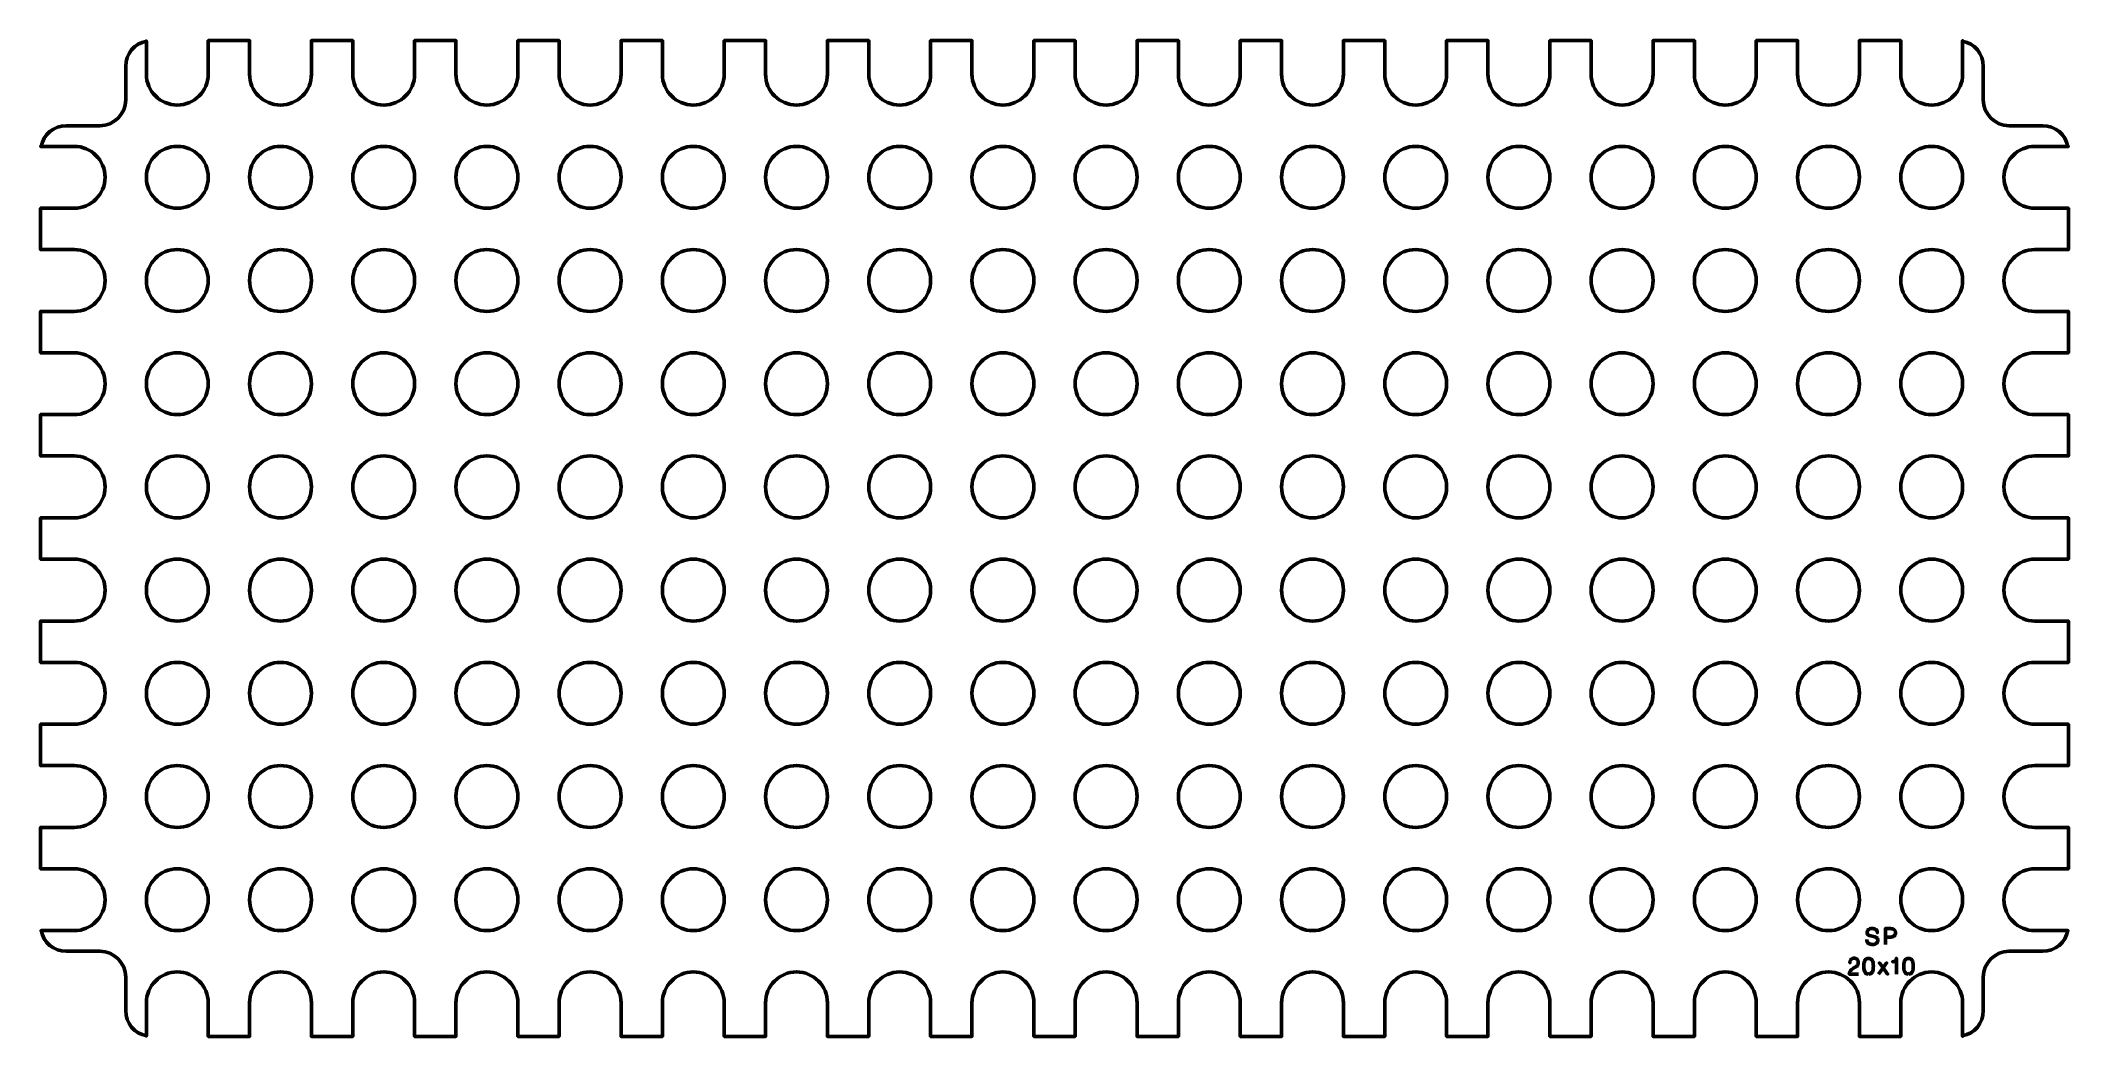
# Model space of a CAD drawing. Header units: centimetres. Extents: x -38.1 to 1.1, y -34.5 to -15.2.
import ezdxf

# ---------------------------------------------------------------- set-up
doc = ezdxf.new("R2010")
doc.units = ezdxf.units.CM
doc.header["$MEASUREMENT"] = 0
doc.layers.add('Layer 1', color=7, linetype='Continuous')

msp = doc.modelspace()

# ---------------------------------------------------------------- linework, layer by layer
at = {"layer": 'Layer 1', "color": 250, "lineweight": 53}
for centre in [(-35.49996, -17.84998), (-33.49996, -17.84998), (-31.49996, -17.84998), (-29.49996, -17.84998), (-27.49996, -17.84998), (-25.49996, -17.84998), (-23.49996, -17.84998), (-21.49996, -17.84998), (-19.49996, -17.84998), (-17.49996, -17.84998), (-15.49996, -17.84998), (-13.49996, -17.84998), (-11.49996, -17.84998), (-9.49996, -17.84998), (-7.49996, -17.84998), (-5.49996, -17.84998), (-3.49996, -17.84998), (-1.49996, -17.84998), (-35.49996, -19.84998), (-33.49996, -19.84998), (-31.49996, -19.84998), (-29.49996, -19.84998), (-27.49996, -19.84998), (-25.49996, -19.84998), (-23.49996, -19.84998), (-21.49996, -19.84998), (-19.49996, -19.84998), (-17.49996, -19.84998), (-15.49996, -19.84998), (-13.49996, -19.84998), (-11.49996, -19.84998), (-9.49996, -19.84998), (-7.49996, -19.84998), (-5.49996, -19.84998), (-3.49996, -19.84998), (-1.49996, -19.84998), (-35.49996, -21.84998), (-33.49996, -21.84998), (-31.49996, -21.84998), (-29.49996, -21.84998), (-27.49996, -21.84998), (-25.49996, -21.84998), (-23.49996, -21.84998), (-21.49996, -21.84998), (-19.49996, -21.84998), (-17.49996, -21.84998), (-15.49996, -21.84998), (-13.49996, -21.84998), (-11.49996, -21.84998), (-9.49996, -21.84998), (-7.49996, -21.84998), (-5.49996, -21.84998), (-3.49996, -21.84998), (-1.49996, -21.84998), (-35.49996, -23.84998), (-33.49996, -23.84998), (-31.49996, -23.84998), (-29.49996, -23.84998), (-27.49996, -23.84998), (-25.49996, -23.84998), (-23.49996, -23.84998), (-21.49996, -23.84998), (-19.49996, -23.84998), (-17.49996, -23.84998), (-15.49996, -23.84998), (-13.49996, -23.84998), (-11.49996, -23.84998), (-9.49996, -23.84998), (-7.49996, -23.84998), (-5.49996, -23.84998), (-3.49996, -23.84998), (-1.49996, -23.84998), (-35.49996, -25.84998), (-33.49996, -25.84998), (-31.49996, -25.84998), (-29.49996, -25.84998), (-27.49996, -25.84998), (-25.49996, -25.84998), (-23.49996, -25.84998), (-21.49996, -25.84998), (-19.49996, -25.84998), (-17.49996, -25.84998), (-15.49996, -25.84998), (-13.49996, -25.84998), (-11.49996, -25.84998), (-9.49996, -25.84998), (-7.49996, -25.84998), (-5.49996, -25.84998), (-3.49996, -25.84998), (-1.49996, -25.84998), (-35.49996, -27.84998), (-33.49996, -27.84998), (-31.49996, -27.84998), (-29.49996, -27.84998), (-27.49996, -27.84998), (-25.49996, -27.84998), (-23.49996, -27.84998), (-21.49996, -27.84998), (-19.49996, -27.84998), (-17.49996, -27.84998), (-15.49996, -27.84998), (-13.49996, -27.84998), (-11.49996, -27.84998), (-9.49996, -27.84998), (-7.49996, -27.84998), (-5.49996, -27.84998), (-3.49996, -27.84998), (-1.49996, -27.84998), (-35.49996, -29.84998), (-33.49996, -29.84998), (-31.49996, -29.84998), (-29.49996, -29.84998), (-27.49996, -29.84998), (-25.49996, -29.84998), (-23.49996, -29.84998), (-21.49996, -29.84998), (-19.49996, -29.84998), (-17.49996, -29.84998), (-15.49996, -29.84998), (-13.49996, -29.84998), (-11.49996, -29.84998), (-9.49996, -29.84998), (-7.49996, -29.84998), (-5.49996, -29.84998), (-3.49996, -29.84998), (-1.49996, -29.84998), (-35.49996, -31.84998), (-33.49996, -31.84998), (-31.49996, -31.84998), (-29.49996, -31.84998), (-27.49996, -31.84998), (-25.49996, -31.84998), (-23.49996, -31.84998), (-21.49996, -31.84998), (-19.49996, -31.84998), (-17.49996, -31.84998), (-15.49996, -31.84998), (-13.49996, -31.84998), (-11.49996, -31.84998), (-9.49996, -31.84998), (-7.49996, -31.84998), (-5.49996, -31.84998), (-3.49996, -31.84998), (-1.49996, -31.84998)]:
    msp.add_ellipse(centre, major_axis=(0, 0.6), ratio=1, dxfattribs=at)
msp.add_open_spline([(0.50004, -32.44998), (0.50004, -32.44998), (1.13999, -32.44997), (1.13999, -32.44997), (1.13999, -32.44997), (1.09365, -32.67817), (0.89185, -32.85), (0.65, -32.85), (0.65, -32.85), (0.65, -32.85), (0, -32.85), (0, -32.85), (0, -32.85), (-0.27609, -32.85), (-0.5, -33.07391), (-0.5, -33.35), (-0.5, -33.35), (-0.5, -33.35), (-0.5, -34), (-0.5, -34), (-0.5, -34), (-0.5, -34.24183), (-0.67179, -34.44363), (-0.89996, -34.48998), (-0.89996, -34.48998), (-0.89996, -34.48998), (-0.89995, -34.5), (-0.89995, -34.5), (-0.89995, -34.5), (-0.89995, -34.5), (-0.89995, -33.85), (-0.89995, -33.85), (-0.89995, -33.85), (-0.89995, -33.51868), (-1.16864, -33.24999), (-1.49996, -33.24999), (-1.49996, -33.24999), (-1.83126, -33.24999), (-2.09995, -33.51868), (-2.09995, -33.85), (-2.09995, -33.85), (-2.09995, -33.85), (-2.09995, -34.5), (-2.09995, -34.5), (-2.09995, -34.5), (-2.09995, -34.5), (-2.89995, -34.5), (-2.89995, -34.5), (-2.89995, -34.5), (-2.89995, -34.5), (-2.89995, -33.85), (-2.89995, -33.85), (-2.89995, -33.85), (-2.89995, -33.51868), (-3.16864, -33.24999), (-3.49996, -33.24999), (-3.49996, -33.24999), (-3.83126, -33.24999), (-4.09995, -33.51868), (-4.09995, -33.85), (-4.09995, -33.85), (-4.09995, -33.85), (-4.09995, -34.5), (-4.09995, -34.5), (-4.09995, -34.5), (-4.09995, -34.5), (-4.89995, -34.5), (-4.89995, -34.5), (-4.89995, -34.5), (-4.89995, -34.5), (-4.89995, -33.85), (-4.89995, -33.85), (-4.89995, -33.85), (-4.89995, -33.51868), (-5.16864, -33.24999), (-5.49996, -33.24999), (-5.49996, -33.24999), (-5.83126, -33.24999), (-6.09995, -33.51868), (-6.09995, -33.85), (-6.09995, -33.85), (-6.09995, -33.85), (-6.09995, -34.5), (-6.09995, -34.5), (-6.09995, -34.5), (-6.09995, -34.5), (-6.89995, -34.5), (-6.89995, -34.5), (-6.89995, -34.5), (-6.89995, -34.5), (-6.89995, -33.85), (-6.89995, -33.85), (-6.89995, -33.85), (-6.89995, -33.51868), (-7.16864, -33.24999), (-7.49996, -33.24999), (-7.49996, -33.24999), (-7.83126, -33.24999), (-8.09995, -33.51868), (-8.09995, -33.85), (-8.09995, -33.85), (-8.09995, -33.85), (-8.09995, -34.5), (-8.09995, -34.5), (-8.09995, -34.5), (-8.09995, -34.5), (-8.89995, -34.5), (-8.89995, -34.5), (-8.89995, -34.5), (-8.89995, -34.5), (-8.89995, -33.85), (-8.89995, -33.85), (-8.89995, -33.85), (-8.89995, -33.51868), (-9.16864, -33.24999), (-9.49996, -33.24999), (-9.49996, -33.24999), (-9.83126, -33.24999), (-10.09995, -33.51868), (-10.09995, -33.85), (-10.09995, -33.85), (-10.09995, -33.85), (-10.09995, -34.5), (-10.09995, -34.5), (-10.09995, -34.5), (-10.09995, -34.5), (-10.89995, -34.5), (-10.89995, -34.5), (-10.89995, -34.5), (-10.89995, -34.5), (-10.89995, -33.85), (-10.89995, -33.85), (-10.89995, -33.85), (-10.89995, -33.51868), (-11.16864, -33.24999), (-11.49996, -33.24999), (-11.49996, -33.24999), (-11.83126, -33.24999), (-12.09995, -33.51868), (-12.09995, -33.85), (-12.09995, -33.85), (-12.09995, -33.85), (-12.09995, -34.5), (-12.09995, -34.5), (-12.09995, -34.5), (-12.09995, -34.5), (-12.89995, -34.5), (-12.89995, -34.5), (-12.89995, -34.5), (-12.89995, -34.5), (-12.89995, -33.85), (-12.89995, -33.85), (-12.89995, -33.85), (-12.89995, -33.51868), (-13.16864, -33.24999), (-13.49996, -33.24999), (-13.49996, -33.24999), (-13.83126, -33.24999), (-14.09995, -33.51868), (-14.09995, -33.85), (-14.09995, -33.85), (-14.09995, -33.85), (-14.09995, -34.5), (-14.09995, -34.5), (-14.09995, -34.5), (-14.09995, -34.5), (-14.89995, -34.5), (-14.89995, -34.5), (-14.89995, -34.5), (-14.89995, -34.5), (-14.89995, -33.85), (-14.89995, -33.85), (-14.89995, -33.85), (-14.89995, -33.51868), (-15.16864, -33.24999), (-15.49996, -33.24999), (-15.49996, -33.24999), (-15.83126, -33.24999), (-16.09995, -33.51868), (-16.09995, -33.85), (-16.09995, -33.85), (-16.09995, -33.85), (-16.09995, -34.5), (-16.09995, -34.5), (-16.09995, -34.5), (-16.09995, -34.5), (-16.89995, -34.5), (-16.89995, -34.5), (-16.89995, -34.5), (-16.89995, -34.5), (-16.89995, -33.85), (-16.89995, -33.85), (-16.89995, -33.85), (-16.89995, -33.51868), (-17.16864, -33.24999), (-17.49996, -33.24999), (-17.49996, -33.24999), (-17.83126, -33.24999), (-18.09995, -33.51868), (-18.09995, -33.85), (-18.09995, -33.85), (-18.09995, -33.85), (-18.09995, -34.5), (-18.09995, -34.5), (-18.09995, -34.5), (-18.09995, -34.5), (-18.89995, -34.5), (-18.89995, -34.5), (-18.89995, -34.5), (-18.89995, -34.5), (-18.89995, -33.85), (-18.89995, -33.85), (-18.89995, -33.85), (-18.89995, -33.51868), (-19.16864, -33.24999), (-19.49996, -33.24999), (-19.49996, -33.24999), (-19.83126, -33.24999), (-20.09995, -33.51868), (-20.09995, -33.85), (-20.09995, -33.85), (-20.09995, -33.85), (-20.09995, -34.5), (-20.09995, -34.5), (-20.09995, -34.5), (-20.09995, -34.5), (-20.89995, -34.5), (-20.89995, -34.5), (-20.89995, -34.5), (-20.89995, -34.5), (-20.89995, -33.85), (-20.89995, -33.85), (-20.89995, -33.85), (-20.89995, -33.51868), (-21.16864, -33.24999), (-21.49996, -33.24999), (-21.49996, -33.24999), (-21.83126, -33.24999), (-22.09995, -33.51868), (-22.09995, -33.85), (-22.09995, -33.85), (-22.09995, -33.85), (-22.09995, -34.5), (-22.09995, -34.5), (-22.09995, -34.5), (-22.09995, -34.5), (-22.89996, -34.5), (-22.89996, -34.5), (-22.89996, -34.5), (-22.89996, -34.5), (-22.89997, -33.84998), (-22.89997, -33.84998), (-22.89997, -33.84998), (-22.89996, -33.51866), (-23.16864, -33.24998), (-23.49996, -33.24998), (-23.49996, -33.24998), (-23.83128, -33.24998), (-24.09996, -33.51866), (-24.09996, -33.84998), (-24.09996, -33.84998), (-24.09996, -33.84998), (-24.09996, -34.5), (-24.09996, -34.5), (-24.09996, -34.5), (-24.09996, -34.5), (-24.89996, -34.5), (-24.89996, -34.5), (-24.89996, -34.5), (-24.89996, -34.5), (-24.89997, -33.84998), (-24.89997, -33.84998), (-24.89997, -33.84998), (-24.89996, -33.51866), (-25.16864, -33.24998), (-25.49996, -33.24998), (-25.49996, -33.24998), (-25.83128, -33.24998), (-26.09996, -33.51866), (-26.09996, -33.84998), (-26.09996, -33.84998), (-26.09996, -33.84998), (-26.09996, -34.5), (-26.09996, -34.5), (-26.09996, -34.5), (-26.09996, -34.5), (-26.89996, -34.5), (-26.89996, -34.5), (-26.89996, -34.5), (-26.89996, -34.5), (-26.89997, -33.84998), (-26.89997, -33.84998), (-26.89997, -33.84998), (-26.89996, -33.51866), (-27.16864, -33.24998), (-27.49996, -33.24998), (-27.49996, -33.24998), (-27.83128, -33.24998), (-28.09996, -33.51866), (-28.09996, -33.84998), (-28.09996, -33.84998), (-28.09996, -33.84998), (-28.09996, -34.5), (-28.09996, -34.5), (-28.09996, -34.5), (-28.09996, -34.5), (-28.89996, -34.5), (-28.89996, -34.5), (-28.89996, -34.5), (-28.89996, -34.5), (-28.89997, -33.84998), (-28.89997, -33.84998), (-28.89997, -33.84998), (-28.89996, -33.51866), (-29.16864, -33.24998), (-29.49996, -33.24998), (-29.49996, -33.24998), (-29.83128, -33.24998), (-30.09996, -33.51866), (-30.09996, -33.84998), (-30.09996, -33.84998), (-30.09996, -33.84998), (-30.09996, -34.5), (-30.09996, -34.5), (-30.09996, -34.5), (-30.09996, -34.5), (-30.89996, -34.5), (-30.89996, -34.5), (-30.89996, -34.5), (-30.89996, -34.5), (-30.89997, -33.84998), (-30.89997, -33.84998), (-30.89997, -33.84998), (-30.89996, -33.51866), (-31.16864, -33.24998), (-31.49996, -33.24998), (-31.49996, -33.24998), (-31.83128, -33.24998), (-32.09996, -33.51866), (-32.09996, -33.84998), (-32.09996, -33.84998), (-32.09996, -33.84998), (-32.09996, -34.5), (-32.09996, -34.5), (-32.09996, -34.5), (-32.09996, -34.5), (-32.89996, -34.5), (-32.89996, -34.5), (-32.89996, -34.5), (-32.89996, -34.5), (-32.89997, -33.84998), (-32.89997, -33.84998), (-32.89997, -33.84998), (-32.89996, -33.51866), (-33.16864, -33.24998), (-33.49996, -33.24998), (-33.49996, -33.24998), (-33.83128, -33.24998), (-34.09996, -33.51866), (-34.09996, -33.84998), (-34.09996, -33.84998), (-34.09996, -33.84998), (-34.09996, -34.5), (-34.09996, -34.5), (-34.09996, -34.5), (-34.09996, -34.5), (-34.89996, -34.5), (-34.89996, -34.5), (-34.89996, -34.5), (-34.89996, -34.5), (-34.89997, -33.84998), (-34.89997, -33.84998), (-34.89997, -33.84998), (-34.89996, -33.51866), (-35.16864, -33.24998), (-35.49996, -33.24998), (-35.49996, -33.24998), (-35.83128, -33.24998), (-36.09996, -33.51866), (-36.09996, -33.84998), (-36.09996, -33.84998), (-36.09996, -33.84998), (-36.09996, -34.48999), (-36.09996, -34.48999), (-36.09996, -34.48999), (-36.32816, -34.44366), (-36.5, -34.24186), (-36.5, -34), (-36.5, -34), (-36.5, -34), (-36.5, -33.35), (-36.5, -33.35), (-36.5, -33.35), (-36.5, -33.07391), (-36.72391, -32.85), (-37, -32.85), (-37, -32.85), (-37, -32.85), (-37.65, -32.85), (-37.65, -32.85), (-37.65, -32.85), (-37.89185, -32.85), (-38.09365, -32.67818), (-38.13999, -32.44998), (-38.13999, -32.44998), (-38.13999, -32.44998), (-37.49996, -32.44997), (-37.49996, -32.44997), (-37.49996, -32.44997), (-37.16864, -32.44998), (-36.89996, -32.1813), (-36.89996, -31.84998), (-36.89996, -31.84998), (-36.89996, -31.51866), (-37.16864, -31.24998), (-37.49996, -31.24998), (-37.49996, -31.24998), (-37.49996, -31.24998), (-38.15, -31.24998), (-38.15, -31.24998), (-38.15, -31.24998), (-38.15, -31.24998), (-38.15, -30.44999), (-38.15, -30.44999), (-38.15, -30.44999), (-38.15, -30.44999), (-37.49996, -30.44999), (-37.49996, -30.44999), (-37.49996, -30.44999), (-37.16864, -30.44999), (-36.89995, -30.1813), (-36.89995, -29.84998), (-36.89995, -29.84998), (-36.89995, -29.51868), (-37.16864, -29.24999), (-37.49996, -29.24999), (-37.49996, -29.24999), (-37.49996, -29.24999), (-38.15, -29.24999), (-38.15, -29.24999), (-38.15, -29.24999), (-38.15, -29.24999), (-38.15, -28.44999), (-38.15, -28.44999), (-38.15, -28.44999), (-38.15, -28.44999), (-37.49996, -28.44999), (-37.49996, -28.44999), (-37.49996, -28.44999), (-37.16864, -28.44999), (-36.89995, -28.1813), (-36.89995, -27.84998), (-36.89995, -27.84998), (-36.89995, -27.51868), (-37.16864, -27.24999), (-37.49996, -27.24999), (-37.49996, -27.24999), (-37.49996, -27.24999), (-38.15, -27.24999), (-38.15, -27.24999), (-38.15, -27.24999), (-38.15, -27.24999), (-38.15, -26.44999), (-38.15, -26.44999), (-38.15, -26.44999), (-38.15, -26.44999), (-37.49996, -26.44999), (-37.49996, -26.44999), (-37.49996, -26.44999), (-37.16864, -26.44999), (-36.89995, -26.1813), (-36.89995, -25.84998), (-36.89995, -25.84998), (-36.89995, -25.51868), (-37.16864, -25.24999), (-37.49996, -25.24999), (-37.49996, -25.24999), (-37.49996, -25.24999), (-38.15, -25.24999), (-38.15, -25.24999), (-38.15, -25.24999), (-38.15, -25.24999), (-38.15, -24.44999), (-38.15, -24.44999), (-38.15, -24.44999), (-38.15, -24.44999), (-37.49996, -24.44999), (-37.49996, -24.44999), (-37.49996, -24.44999), (-37.16864, -24.44999), (-36.89995, -24.1813), (-36.89995, -23.84998), (-36.89995, -23.84998), (-36.89995, -23.51868), (-37.16864, -23.24999), (-37.49996, -23.24999), (-37.49996, -23.24999), (-37.49996, -23.24999), (-38.15, -23.24999), (-38.15, -23.24999), (-38.15, -23.24999), (-38.15, -23.24999), (-38.15, -22.44999), (-38.15, -22.44999), (-38.15, -22.44999), (-38.15, -22.44999), (-37.49996, -22.44999), (-37.49996, -22.44999), (-37.49996, -22.44999), (-37.16864, -22.44999), (-36.89995, -22.1813), (-36.89995, -21.84998), (-36.89995, -21.84998), (-36.89995, -21.51868), (-37.16864, -21.24999), (-37.49996, -21.24999), (-37.49996, -21.24999), (-37.49996, -21.24999), (-38.15, -21.24999), (-38.15, -21.24999), (-38.15, -21.24999), (-38.15, -21.24999), (-38.15, -20.44999), (-38.15, -20.44999), (-38.15, -20.44999), (-38.15, -20.44999), (-37.49996, -20.44999), (-37.49996, -20.44999), (-37.49996, -20.44999), (-37.16864, -20.44999), (-36.89995, -20.1813), (-36.89995, -19.84998), (-36.89995, -19.84998), (-36.89995, -19.51868), (-37.16864, -19.24999), (-37.49996, -19.24999), (-37.49996, -19.24999), (-37.49996, -19.24999), (-38.15, -19.24999), (-38.15, -19.24999), (-38.15, -19.24999), (-38.15, -19.24999), (-38.15, -18.44999), (-38.15, -18.44999), (-38.15, -18.44999), (-38.15, -18.44999), (-37.49996, -18.44999), (-37.49996, -18.44999), (-37.49996, -18.44999), (-37.16864, -18.44999), (-36.89995, -18.1813), (-36.89995, -17.84998), (-36.89995, -17.84998), (-36.89995, -17.51868), (-37.16864, -17.24999), (-37.49996, -17.24999), (-37.49996, -17.24999), (-37.49996, -17.24999), (-38.15, -17.24999), (-38.15, -17.24999), (-38.15, -17.24999), (-38.15, -17.24999), (-38.13998, -17.24998), (-38.13998, -17.24998), (-38.13998, -17.24998), (-38.09363, -17.02181), (-37.89184, -16.85), (-37.65, -16.85), (-37.65, -16.85), (-37.65, -16.85), (-37, -16.85), (-37, -16.85), (-37, -16.85), (-36.72391, -16.85), (-36.5, -16.62609), (-36.5, -16.35), (-36.5, -16.35), (-36.5, -16.35), (-36.5, -15.7), (-36.5, -15.7), (-36.5, -15.7), (-36.5, -15.45814), (-36.32816, -15.25634), (-36.09996, -15.21001), (-36.09996, -15.21001), (-36.09996, -15.21001), (-36.09996, -15.84998), (-36.09996, -15.84998), (-36.09996, -15.84998), (-36.09996, -16.1813), (-35.83128, -16.44998), (-35.49996, -16.44998), (-35.49996, -16.44998), (-35.16864, -16.44998), (-34.89996, -16.1813), (-34.89996, -15.84998), (-34.89996, -15.84998), (-34.89996, -15.84998), (-34.89997, -15.2), (-34.89997, -15.2), (-34.89997, -15.2), (-34.89997, -15.2), (-34.09996, -15.2), (-34.09996, -15.2), (-34.09996, -15.2), (-34.09996, -15.2), (-34.09996, -15.84998), (-34.09996, -15.84998), (-34.09996, -15.84998), (-34.09996, -16.1813), (-33.83128, -16.44998), (-33.49996, -16.44998), (-33.49996, -16.44998), (-33.16864, -16.44998), (-32.89996, -16.1813), (-32.89996, -15.84998), (-32.89996, -15.84998), (-32.89996, -15.84998), (-32.89997, -15.2), (-32.89997, -15.2), (-32.89997, -15.2), (-32.89997, -15.2), (-32.09996, -15.2), (-32.09996, -15.2), (-32.09996, -15.2), (-32.09996, -15.2), (-32.09996, -15.84998), (-32.09996, -15.84998), (-32.09996, -15.84998), (-32.09996, -16.1813), (-31.83128, -16.44998), (-31.49996, -16.44998), (-31.49996, -16.44998), (-31.16864, -16.44998), (-30.89996, -16.1813), (-30.89996, -15.84998), (-30.89996, -15.84998), (-30.89996, -15.84998), (-30.89997, -15.2), (-30.89997, -15.2), (-30.89997, -15.2), (-30.89997, -15.2), (-30.09996, -15.2), (-30.09996, -15.2), (-30.09996, -15.2), (-30.09996, -15.2), (-30.09996, -15.84998), (-30.09996, -15.84998), (-30.09996, -15.84998), (-30.09996, -16.1813), (-29.83128, -16.44998), (-29.49996, -16.44998), (-29.49996, -16.44998), (-29.16864, -16.44998), (-28.89996, -16.1813), (-28.89996, -15.84998), (-28.89996, -15.84998), (-28.89996, -15.84998), (-28.89997, -15.2), (-28.89997, -15.2), (-28.89997, -15.2), (-28.89997, -15.2), (-28.09996, -15.2), (-28.09996, -15.2), (-28.09996, -15.2), (-28.09996, -15.2), (-28.09996, -15.84998), (-28.09996, -15.84998), (-28.09996, -15.84998), (-28.09996, -16.1813), (-27.83128, -16.44998), (-27.49996, -16.44998), (-27.49996, -16.44998), (-27.16864, -16.44998), (-26.89996, -16.1813), (-26.89996, -15.84998), (-26.89996, -15.84998), (-26.89996, -15.84998), (-26.89997, -15.2), (-26.89997, -15.2), (-26.89997, -15.2), (-26.89997, -15.2), (-26.09996, -15.2), (-26.09996, -15.2), (-26.09996, -15.2), (-26.09996, -15.2), (-26.09996, -15.84998), (-26.09996, -15.84998), (-26.09996, -15.84998), (-26.09996, -16.1813), (-25.83128, -16.44998), (-25.49996, -16.44998), (-25.49996, -16.44998), (-25.16864, -16.44998), (-24.89996, -16.1813), (-24.89996, -15.84998), (-24.89996, -15.84998), (-24.89996, -15.84998), (-24.89997, -15.2), (-24.89997, -15.2), (-24.89997, -15.2), (-24.89997, -15.2), (-24.09996, -15.2), (-24.09996, -15.2), (-24.09996, -15.2), (-24.09996, -15.2), (-24.09996, -15.84998), (-24.09996, -15.84998), (-24.09996, -15.84998), (-24.09996, -16.1813), (-23.83128, -16.44998), (-23.49996, -16.44998), (-23.49996, -16.44998), (-23.16864, -16.44998), (-22.89996, -16.1813), (-22.89996, -15.84998), (-22.89996, -15.84998), (-22.89996, -15.84998), (-22.89997, -15.2), (-22.89997, -15.2), (-22.89997, -15.2), (-22.89997, -15.2), (-22.09995, -15.2), (-22.09995, -15.2), (-22.09995, -15.2), (-22.09995, -15.2), (-22.09995, -15.85), (-22.09995, -15.85), (-22.09995, -15.85), (-22.09995, -16.1813), (-21.83127, -16.44999), (-21.49996, -16.44999), (-21.49996, -16.44999), (-21.16865, -16.44999), (-20.89995, -16.1813), (-20.89995, -15.85), (-20.89995, -15.85), (-20.89995, -15.85), (-20.89995, -15.2), (-20.89995, -15.2), (-20.89995, -15.2), (-20.89995, -15.2), (-20.09995, -15.2), (-20.09995, -15.2), (-20.09995, -15.2), (-20.09995, -15.2), (-20.09995, -15.85), (-20.09995, -15.85), (-20.09995, -15.85), (-20.09995, -16.1813), (-19.83127, -16.44999), (-19.49996, -16.44999), (-19.49996, -16.44999), (-19.16865, -16.44999), (-18.89995, -16.1813), (-18.89995, -15.85), (-18.89995, -15.85), (-18.89995, -15.85), (-18.89995, -15.2), (-18.89995, -15.2), (-18.89995, -15.2), (-18.89995, -15.2), (-18.09995, -15.2), (-18.09995, -15.2), (-18.09995, -15.2), (-18.09995, -15.2), (-18.09995, -15.85), (-18.09995, -15.85), (-18.09995, -15.85), (-18.09995, -16.1813), (-17.83127, -16.44999), (-17.49996, -16.44999), (-17.49996, -16.44999), (-17.16865, -16.44999), (-16.89995, -16.1813), (-16.89995, -15.85), (-16.89995, -15.85), (-16.89995, -15.85), (-16.89995, -15.2), (-16.89995, -15.2), (-16.89995, -15.2), (-16.89995, -15.2), (-16.09995, -15.2), (-16.09995, -15.2), (-16.09995, -15.2), (-16.09995, -15.2), (-16.09995, -15.85), (-16.09995, -15.85), (-16.09995, -15.85), (-16.09995, -16.1813), (-15.83127, -16.44999), (-15.49996, -16.44999), (-15.49996, -16.44999), (-15.16865, -16.44999), (-14.89995, -16.1813), (-14.89995, -15.85), (-14.89995, -15.85), (-14.89995, -15.85), (-14.89995, -15.2), (-14.89995, -15.2), (-14.89995, -15.2), (-14.89995, -15.2), (-14.09995, -15.2), (-14.09995, -15.2), (-14.09995, -15.2), (-14.09995, -15.2), (-14.09995, -15.85), (-14.09995, -15.85), (-14.09995, -15.85), (-14.09995, -16.1813), (-13.83127, -16.44999), (-13.49996, -16.44999), (-13.49996, -16.44999), (-13.16865, -16.44999), (-12.89995, -16.1813), (-12.89995, -15.85), (-12.89995, -15.85), (-12.89995, -15.85), (-12.89995, -15.2), (-12.89995, -15.2), (-12.89995, -15.2), (-12.89995, -15.2), (-12.09995, -15.2), (-12.09995, -15.2), (-12.09995, -15.2), (-12.09995, -15.2), (-12.09995, -15.85), (-12.09995, -15.85), (-12.09995, -15.85), (-12.09995, -16.1813), (-11.83127, -16.44999), (-11.49996, -16.44999), (-11.49996, -16.44999), (-11.16865, -16.44999), (-10.89995, -16.1813), (-10.89995, -15.85), (-10.89995, -15.85), (-10.89995, -15.85), (-10.89995, -15.2), (-10.89995, -15.2), (-10.89995, -15.2), (-10.89995, -15.2), (-10.09995, -15.2), (-10.09995, -15.2), (-10.09995, -15.2), (-10.09995, -15.2), (-10.09995, -15.85), (-10.09995, -15.85), (-10.09995, -15.85), (-10.09995, -16.1813), (-9.83127, -16.44999), (-9.49996, -16.44999), (-9.49996, -16.44999), (-9.16865, -16.44999), (-8.89995, -16.1813), (-8.89995, -15.85), (-8.89995, -15.85), (-8.89995, -15.85), (-8.89995, -15.2), (-8.89995, -15.2), (-8.89995, -15.2), (-8.89995, -15.2), (-8.09995, -15.2), (-8.09995, -15.2), (-8.09995, -15.2), (-8.09995, -15.2), (-8.09995, -15.85), (-8.09995, -15.85), (-8.09995, -15.85), (-8.09995, -16.1813), (-7.83127, -16.44999), (-7.49996, -16.44999), (-7.49996, -16.44999), (-7.16865, -16.44999), (-6.89995, -16.1813), (-6.89995, -15.85), (-6.89995, -15.85), (-6.89995, -15.85), (-6.89995, -15.2), (-6.89995, -15.2), (-6.89995, -15.2), (-6.89995, -15.2), (-6.09995, -15.2), (-6.09995, -15.2), (-6.09995, -15.2), (-6.09995, -15.2), (-6.09995, -15.85), (-6.09995, -15.85), (-6.09995, -15.85), (-6.09995, -16.1813), (-5.83127, -16.44999), (-5.49996, -16.44999), (-5.49996, -16.44999), (-5.16865, -16.44999), (-4.89995, -16.1813), (-4.89995, -15.85), (-4.89995, -15.85), (-4.89995, -15.85), (-4.89995, -15.2), (-4.89995, -15.2), (-4.89995, -15.2), (-4.89995, -15.2), (-4.09995, -15.2), (-4.09995, -15.2), (-4.09995, -15.2), (-4.09995, -15.2), (-4.09995, -15.85), (-4.09995, -15.85), (-4.09995, -15.85), (-4.09995, -16.1813), (-3.83127, -16.44999), (-3.49996, -16.44999), (-3.49996, -16.44999), (-3.16865, -16.44999), (-2.89995, -16.1813), (-2.89995, -15.85), (-2.89995, -15.85), (-2.89995, -15.85), (-2.89995, -15.2), (-2.89995, -15.2), (-2.89995, -15.2), (-2.89995, -15.2), (-2.09995, -15.2), (-2.09995, -15.2), (-2.09995, -15.2), (-2.09995, -15.2), (-2.09995, -15.85), (-2.09995, -15.85), (-2.09995, -15.85), (-2.09995, -16.1813), (-1.83127, -16.44999), (-1.49996, -16.44999), (-1.49996, -16.44999), (-1.16865, -16.44999), (-0.89995, -16.1813), (-0.89995, -15.85), (-0.89995, -15.85), (-0.89995, -15.85), (-0.89995, -15.2), (-0.89995, -15.2), (-0.89995, -15.2), (-0.89995, -15.2), (-0.89997, -15.21002), (-0.89997, -15.21002), (-0.89997, -15.21002), (-0.6718, -15.25638), (-0.5, -15.45817), (-0.5, -15.7), (-0.5, -15.7), (-0.5, -15.7), (-0.5, -16.35), (-0.5, -16.35), (-0.5, -16.35), (-0.5, -16.62609), (-0.27609, -16.85), (0, -16.85), (0, -16.85), (0, -16.85), (0.65, -16.85), (0.65, -16.85), (0.65, -16.85), (0.89184, -16.85), (1.09363, -17.02181), (1.13998, -17.24998), (1.13998, -17.24998), (1.13998, -17.24998), (1.15, -17.24999), (1.15, -17.24999), (1.15, -17.24999), (1.15, -17.24999), (0.50004, -17.24999), (0.50004, -17.24999), (0.50004, -17.24999), (0.16874, -17.24999), (-0.09995, -17.51867), (-0.09995, -17.84998), (-0.09995, -17.84998), (-0.09995, -18.18129), (0.16874, -18.44999), (0.50004, -18.44999), (0.50004, -18.44999), (0.50004, -18.44999), (1.15, -18.44999), (1.15, -18.44999), (1.15, -18.44999), (1.15, -18.44999), (1.15, -19.24999), (1.15, -19.24999), (1.15, -19.24999), (1.15, -19.24999), (0.50004, -19.24999), (0.50004, -19.24999), (0.50004, -19.24999), (0.16874, -19.24999), (-0.09995, -19.51867), (-0.09995, -19.84998), (-0.09995, -19.84998), (-0.09995, -20.18129), (0.16874, -20.44999), (0.50004, -20.44999), (0.50004, -20.44999), (0.50004, -20.44999), (1.15, -20.44999), (1.15, -20.44999), (1.15, -20.44999), (1.15, -20.44999), (1.15, -21.24999), (1.15, -21.24999), (1.15, -21.24999), (1.15, -21.24999), (0.50004, -21.24999), (0.50004, -21.24999), (0.50004, -21.24999), (0.16874, -21.24999), (-0.09995, -21.51867), (-0.09995, -21.84998), (-0.09995, -21.84998), (-0.09995, -22.18129), (0.16874, -22.44999), (0.50004, -22.44999), (0.50004, -22.44999), (0.50004, -22.44999), (1.15, -22.44999), (1.15, -22.44999), (1.15, -22.44999), (1.15, -22.44999), (1.15, -23.24999), (1.15, -23.24999), (1.15, -23.24999), (1.15, -23.24999), (0.50004, -23.24999), (0.50004, -23.24999), (0.50004, -23.24999), (0.16874, -23.24999), (-0.09995, -23.51867), (-0.09995, -23.84998), (-0.09995, -23.84998), (-0.09995, -24.18129), (0.16874, -24.44999), (0.50004, -24.44999), (0.50004, -24.44999), (0.50004, -24.44999), (1.15, -24.44999), (1.15, -24.44999), (1.15, -24.44999), (1.15, -24.44999), (1.15, -25.24999), (1.15, -25.24999), (1.15, -25.24999), (1.15, -25.24999), (0.50004, -25.24999), (0.50004, -25.24999), (0.50004, -25.24999), (0.16874, -25.24999), (-0.09995, -25.51867), (-0.09995, -25.84998), (-0.09995, -25.84998), (-0.09995, -26.18129), (0.16874, -26.44999), (0.50004, -26.44999), (0.50004, -26.44999), (0.50004, -26.44999), (1.15, -26.44999), (1.15, -26.44999), (1.15, -26.44999), (1.15, -26.44999), (1.15, -27.24999), (1.15, -27.24999), (1.15, -27.24999), (1.15, -27.24999), (0.50004, -27.24999), (0.50004, -27.24999), (0.50004, -27.24999), (0.16874, -27.24999), (-0.09995, -27.51867), (-0.09995, -27.84998), (-0.09995, -27.84998), (-0.09995, -28.18129), (0.16874, -28.44999), (0.50004, -28.44999), (0.50004, -28.44999), (0.50004, -28.44999), (1.15, -28.44999), (1.15, -28.44999), (1.15, -28.44999), (1.15, -28.44999), (1.15, -29.24999), (1.15, -29.24999), (1.15, -29.24999), (1.15, -29.24999), (0.50004, -29.24999), (0.50004, -29.24999), (0.50004, -29.24999), (0.16874, -29.24999), (-0.09995, -29.51867), (-0.09995, -29.84998), (-0.09995, -29.84998), (-0.09995, -30.18129), (0.16874, -30.44999), (0.50004, -30.44999), (0.50004, -30.44999), (0.50004, -30.44999), (1.15, -30.44999), (1.15, -30.44999), (1.15, -30.44999), (1.15, -30.44999), (1.15, -31.24998), (1.15, -31.24998), (1.15, -31.24998), (1.15, -31.24998), (0.50004, -31.24998), (0.50004, -31.24998), (0.50004, -31.24998), (0.16872, -31.24998), (-0.09996, -31.51866), (-0.09996, -31.84998), (-0.09996, -31.84998), (-0.09996, -32.1813), (0.16872, -32.44998), (0.50004, -32.44998)], degree=3, knots=[0, 0, 0, 0, 0.00357143, 0.00357143, 0.00357143, 0.00357143, 0.00714286, 0.00714286, 0.00714286, 0.00714286, 0.01071429, 0.01071429, 0.01071429, 0.01071429, 0.01428571, 0.01428571, 0.01428571, 0.01428571, 0.01785714, 0.01785714, 0.01785714, 0.01785714, 0.02142857, 0.02142857, 0.02142857, 0.02142857, 0.025, 0.025, 0.025, 0.025, 0.02857143, 0.02857143, 0.02857143, 0.02857143, 0.03214286, 0.03214286, 0.03214286, 0.03214286, 0.03571429, 0.03571429, 0.03571429, 0.03571429, 0.03928571, 0.03928571, 0.03928571, 0.03928571, 0.04285714, 0.04285714, 0.04285714, 0.04285714, 0.04642857, 0.04642857, 0.04642857, 0.04642857, 0.05, 0.05, 0.05, 0.05, 0.05357143, 0.05357143, 0.05357143, 0.05357143, 0.05714286, 0.05714286, 0.05714286, 0.05714286, 0.06071429, 0.06071429, 0.06071429, 0.06071429, 0.06428571, 0.06428571, 0.06428571, 0.06428571, 0.06785714, 0.06785714, 0.06785714, 0.06785714, 0.07142857, 0.07142857, 0.07142857, 0.07142857, 0.075, 0.075, 0.075, 0.075, 0.07857143, 0.07857143, 0.07857143, 0.07857143, 0.08214286, 0.08214286, 0.08214286, 0.08214286, 0.08571429, 0.08571429, 0.08571429, 0.08571429, 0.08928571, 0.08928571, 0.08928571, 0.08928571, 0.09285714, 0.09285714, 0.09285714, 0.09285714, 0.09642857, 0.09642857, 0.09642857, 0.09642857, 0.1, 0.1, 0.1, 0.1, 0.10357143, 0.10357143, 0.10357143, 0.10357143, 0.10714286, 0.10714286, 0.10714286, 0.10714286, 0.11071429, 0.11071429, 0.11071429, 0.11071429, 0.11428571, 0.11428571, 0.11428571, 0.11428571, 0.11785714, 0.11785714, 0.11785714, 0.11785714, 0.12142857, 0.12142857, 0.12142857, 0.12142857, 0.125, 0.125, 0.125, 0.125, 0.12857143, 0.12857143, 0.12857143, 0.12857143, 0.13214286, 0.13214286, 0.13214286, 0.13214286, 0.13571429, 0.13571429, 0.13571429, 0.13571429, 0.13928571, 0.13928571, 0.13928571, 0.13928571, 0.14285714, 0.14285714, 0.14285714, 0.14285714, 0.14642857, 0.14642857, 0.14642857, 0.14642857, 0.15, 0.15, 0.15, 0.15, 0.15357143, 0.15357143, 0.15357143, 0.15357143, 0.15714286, 0.15714286, 0.15714286, 0.15714286, 0.16071429, 0.16071429, 0.16071429, 0.16071429, 0.16428571, 0.16428571, 0.16428571, 0.16428571, 0.16785714, 0.16785714, 0.16785714, 0.16785714, 0.17142857, 0.17142857, 0.17142857, 0.17142857, 0.175, 0.175, 0.175, 0.175, 0.17857143, 0.17857143, 0.17857143, 0.17857143, 0.18214286, 0.18214286, 0.18214286, 0.18214286, 0.18571429, 0.18571429, 0.18571429, 0.18571429, 0.18928571, 0.18928571, 0.18928571, 0.18928571, 0.19285714, 0.19285714, 0.19285714, 0.19285714, 0.19642857, 0.19642857, 0.19642857, 0.19642857, 0.2, 0.2, 0.2, 0.2, 0.20357143, 0.20357143, 0.20357143, 0.20357143, 0.20714286, 0.20714286, 0.20714286, 0.20714286, 0.21071429, 0.21071429, 0.21071429, 0.21071429, 0.21428571, 0.21428571, 0.21428571, 0.21428571, 0.21785714, 0.21785714, 0.21785714, 0.21785714, 0.22142857, 0.22142857, 0.22142857, 0.22142857, 0.225, 0.225, 0.225, 0.225, 0.22857143, 0.22857143, 0.22857143, 0.22857143, 0.23214286, 0.23214286, 0.23214286, 0.23214286, 0.23571429, 0.23571429, 0.23571429, 0.23571429, 0.23928571, 0.23928571, 0.23928571, 0.23928571, 0.24285714, 0.24285714, 0.24285714, 0.24285714, 0.24642857, 0.24642857, 0.24642857, 0.24642857, 0.25, 0.25, 0.25, 0.25, 0.25357143, 0.25357143, 0.25357143, 0.25357143, 0.25714286, 0.25714286, 0.25714286, 0.25714286, 0.26071429, 0.26071429, 0.26071429, 0.26071429, 0.26428571, 0.26428571, 0.26428571, 0.26428571, 0.26785714, 0.26785714, 0.26785714, 0.26785714, 0.27142857, 0.27142857, 0.27142857, 0.27142857, 0.275, 0.275, 0.275, 0.275, 0.27857143, 0.27857143, 0.27857143, 0.27857143, 0.28214286, 0.28214286, 0.28214286, 0.28214286, 0.28571429, 0.28571429, 0.28571429, 0.28571429, 0.28928571, 0.28928571, 0.28928571, 0.28928571, 0.29285714, 0.29285714, 0.29285714, 0.29285714, 0.29642857, 0.29642857, 0.29642857, 0.29642857, 0.3, 0.3, 0.3, 0.3, 0.30357143, 0.30357143, 0.30357143, 0.30357143, 0.30714286, 0.30714286, 0.30714286, 0.30714286, 0.31071429, 0.31071429, 0.31071429, 0.31071429, 0.31428571, 0.31428571, 0.31428571, 0.31428571, 0.31785714, 0.31785714, 0.31785714, 0.31785714, 0.32142857, 0.32142857, 0.32142857, 0.32142857, 0.325, 0.325, 0.325, 0.325, 0.32857143, 0.32857143, 0.32857143, 0.32857143, 0.33214286, 0.33214286, 0.33214286, 0.33214286, 0.33571429, 0.33571429, 0.33571429, 0.33571429, 0.33928571, 0.33928571, 0.33928571, 0.33928571, 0.34285714, 0.34285714, 0.34285714, 0.34285714, 0.34642857, 0.34642857, 0.34642857, 0.34642857, 0.35, 0.35, 0.35, 0.35, 0.35357143, 0.35357143, 0.35357143, 0.35357143, 0.35714286, 0.35714286, 0.35714286, 0.35714286, 0.36071429, 0.36071429, 0.36071429, 0.36071429, 0.36428571, 0.36428571, 0.36428571, 0.36428571, 0.36785714, 0.36785714, 0.36785714, 0.36785714, 0.37142857, 0.37142857, 0.37142857, 0.37142857, 0.375, 0.375, 0.375, 0.375, 0.37857143, 0.37857143, 0.37857143, 0.37857143, 0.38214286, 0.38214286, 0.38214286, 0.38214286, 0.38571429, 0.38571429, 0.38571429, 0.38571429, 0.38928571, 0.38928571, 0.38928571, 0.38928571, 0.39285714, 0.39285714, 0.39285714, 0.39285714, 0.39642857, 0.39642857, 0.39642857, 0.39642857, 0.4, 0.4, 0.4, 0.4, 0.40357143, 0.40357143, 0.40357143, 0.40357143, 0.40714286, 0.40714286, 0.40714286, 0.40714286, 0.41071429, 0.41071429, 0.41071429, 0.41071429, 0.41428571, 0.41428571, 0.41428571, 0.41428571, 0.41785714, 0.41785714, 0.41785714, 0.41785714, 0.42142857, 0.42142857, 0.42142857, 0.42142857, 0.425, 0.425, 0.425, 0.425, 0.42857143, 0.42857143, 0.42857143, 0.42857143, 0.43214286, 0.43214286, 0.43214286, 0.43214286, 0.43571429, 0.43571429, 0.43571429, 0.43571429, 0.43928571, 0.43928571, 0.43928571, 0.43928571, 0.44285714, 0.44285714, 0.44285714, 0.44285714, 0.44642857, 0.44642857, 0.44642857, 0.44642857, 0.45, 0.45, 0.45, 0.45, 0.45357143, 0.45357143, 0.45357143, 0.45357143, 0.45714286, 0.45714286, 0.45714286, 0.45714286, 0.46071429, 0.46071429, 0.46071429, 0.46071429, 0.46428571, 0.46428571, 0.46428571, 0.46428571, 0.46785714, 0.46785714, 0.46785714, 0.46785714, 0.47142857, 0.47142857, 0.47142857, 0.47142857, 0.475, 0.475, 0.475, 0.475, 0.47857143, 0.47857143, 0.47857143, 0.47857143, 0.48214286, 0.48214286, 0.48214286, 0.48214286, 0.48571429, 0.48571429, 0.48571429, 0.48571429, 0.48928571, 0.48928571, 0.48928571, 0.48928571, 0.49285714, 0.49285714, 0.49285714, 0.49285714, 0.49642857, 0.49642857, 0.49642857, 0.49642857, 0.5, 0.5, 0.5, 0.5, 0.50357143, 0.50357143, 0.50357143, 0.50357143, 0.50714286, 0.50714286, 0.50714286, 0.50714286, 0.51071429, 0.51071429, 0.51071429, 0.51071429, 0.51428571, 0.51428571, 0.51428571, 0.51428571, 0.51785714, 0.51785714, 0.51785714, 0.51785714, 0.52142857, 0.52142857, 0.52142857, 0.52142857, 0.525, 0.525, 0.525, 0.525, 0.52857143, 0.52857143, 0.52857143, 0.52857143, 0.53214286, 0.53214286, 0.53214286, 0.53214286, 0.53571429, 0.53571429, 0.53571429, 0.53571429, 0.53928571, 0.53928571, 0.53928571, 0.53928571, 0.54285714, 0.54285714, 0.54285714, 0.54285714, 0.54642857, 0.54642857, 0.54642857, 0.54642857, 0.55, 0.55, 0.55, 0.55, 0.55357143, 0.55357143, 0.55357143, 0.55357143, 0.55714286, 0.55714286, 0.55714286, 0.55714286, 0.56071429, 0.56071429, 0.56071429, 0.56071429, 0.56428571, 0.56428571, 0.56428571, 0.56428571, 0.56785714, 0.56785714, 0.56785714, 0.56785714, 0.57142857, 0.57142857, 0.57142857, 0.57142857, 0.575, 0.575, 0.575, 0.575, 0.57857143, 0.57857143, 0.57857143, 0.57857143, 0.58214286, 0.58214286, 0.58214286, 0.58214286, 0.58571429, 0.58571429, 0.58571429, 0.58571429, 0.58928571, 0.58928571, 0.58928571, 0.58928571, 0.59285714, 0.59285714, 0.59285714, 0.59285714, 0.59642857, 0.59642857, 0.59642857, 0.59642857, 0.6, 0.6, 0.6, 0.6, 0.60357143, 0.60357143, 0.60357143, 0.60357143, 0.60714286, 0.60714286, 0.60714286, 0.60714286, 0.61071429, 0.61071429, 0.61071429, 0.61071429, 0.61428571, 0.61428571, 0.61428571, 0.61428571, 0.61785714, 0.61785714, 0.61785714, 0.61785714, 0.62142857, 0.62142857, 0.62142857, 0.62142857, 0.625, 0.625, 0.625, 0.625, 0.62857143, 0.62857143, 0.62857143, 0.62857143, 0.63214286, 0.63214286, 0.63214286, 0.63214286, 0.63571429, 0.63571429, 0.63571429, 0.63571429, 0.63928571, 0.63928571, 0.63928571, 0.63928571, 0.64285714, 0.64285714, 0.64285714, 0.64285714, 0.64642857, 0.64642857, 0.64642857, 0.64642857, 0.65, 0.65, 0.65, 0.65, 0.65357143, 0.65357143, 0.65357143, 0.65357143, 0.65714286, 0.65714286, 0.65714286, 0.65714286, 0.66071429, 0.66071429, 0.66071429, 0.66071429, 0.66428571, 0.66428571, 0.66428571, 0.66428571, 0.66785714, 0.66785714, 0.66785714, 0.66785714, 0.67142857, 0.67142857, 0.67142857, 0.67142857, 0.675, 0.675, 0.675, 0.675, 0.67857143, 0.67857143, 0.67857143, 0.67857143, 0.68214286, 0.68214286, 0.68214286, 0.68214286, 0.68571429, 0.68571429, 0.68571429, 0.68571429, 0.68928571, 0.68928571, 0.68928571, 0.68928571, 0.69285714, 0.69285714, 0.69285714, 0.69285714, 0.69642857, 0.69642857, 0.69642857, 0.69642857, 0.7, 0.7, 0.7, 0.7, 0.70357143, 0.70357143, 0.70357143, 0.70357143, 0.70714286, 0.70714286, 0.70714286, 0.70714286, 0.71071429, 0.71071429, 0.71071429, 0.71071429, 0.71428571, 0.71428571, 0.71428571, 0.71428571, 0.71785714, 0.71785714, 0.71785714, 0.71785714, 0.72142857, 0.72142857, 0.72142857, 0.72142857, 0.725, 0.725, 0.725, 0.725, 0.72857143, 0.72857143, 0.72857143, 0.72857143, 0.73214286, 0.73214286, 0.73214286, 0.73214286, 0.73571429, 0.73571429, 0.73571429, 0.73571429, 0.73928571, 0.73928571, 0.73928571, 0.73928571, 0.74285714, 0.74285714, 0.74285714, 0.74285714, 0.74642857, 0.74642857, 0.74642857, 0.74642857, 0.75, 0.75, 0.75, 0.75, 0.75357143, 0.75357143, 0.75357143, 0.75357143, 0.75714286, 0.75714286, 0.75714286, 0.75714286, 0.76071429, 0.76071429, 0.76071429, 0.76071429, 0.76428571, 0.76428571, 0.76428571, 0.76428571, 0.76785714, 0.76785714, 0.76785714, 0.76785714, 0.77142857, 0.77142857, 0.77142857, 0.77142857, 0.775, 0.775, 0.775, 0.775, 0.77857143, 0.77857143, 0.77857143, 0.77857143, 0.78214286, 0.78214286, 0.78214286, 0.78214286, 0.78571429, 0.78571429, 0.78571429, 0.78571429, 0.78928571, 0.78928571, 0.78928571, 0.78928571, 0.79285714, 0.79285714, 0.79285714, 0.79285714, 0.79642857, 0.79642857, 0.79642857, 0.79642857, 0.8, 0.8, 0.8, 0.8, 0.80357143, 0.80357143, 0.80357143, 0.80357143, 0.80714286, 0.80714286, 0.80714286, 0.80714286, 0.81071429, 0.81071429, 0.81071429, 0.81071429, 0.81428571, 0.81428571, 0.81428571, 0.81428571, 0.81785714, 0.81785714, 0.81785714, 0.81785714, 0.82142857, 0.82142857, 0.82142857, 0.82142857, 0.825, 0.825, 0.825, 0.825, 0.82857143, 0.82857143, 0.82857143, 0.82857143, 0.83214286, 0.83214286, 0.83214286, 0.83214286, 0.83571429, 0.83571429, 0.83571429, 0.83571429, 0.83928571, 0.83928571, 0.83928571, 0.83928571, 0.84285714, 0.84285714, 0.84285714, 0.84285714, 0.84642857, 0.84642857, 0.84642857, 0.84642857, 0.85, 0.85, 0.85, 0.85, 0.85357143, 0.85357143, 0.85357143, 0.85357143, 0.85714286, 0.85714286, 0.85714286, 0.85714286, 0.86071429, 0.86071429, 0.86071429, 0.86071429, 0.86428571, 0.86428571, 0.86428571, 0.86428571, 0.86785714, 0.86785714, 0.86785714, 0.86785714, 0.87142857, 0.87142857, 0.87142857, 0.87142857, 0.875, 0.875, 0.875, 0.875, 0.87857143, 0.87857143, 0.87857143, 0.87857143, 0.88214286, 0.88214286, 0.88214286, 0.88214286, 0.88571429, 0.88571429, 0.88571429, 0.88571429, 0.88928571, 0.88928571, 0.88928571, 0.88928571, 0.89285714, 0.89285714, 0.89285714, 0.89285714, 0.89642857, 0.89642857, 0.89642857, 0.89642857, 0.9, 0.9, 0.9, 0.9, 0.90357143, 0.90357143, 0.90357143, 0.90357143, 0.90714286, 0.90714286, 0.90714286, 0.90714286, 0.91071429, 0.91071429, 0.91071429, 0.91071429, 0.91428571, 0.91428571, 0.91428571, 0.91428571, 0.91785714, 0.91785714, 0.91785714, 0.91785714, 0.92142857, 0.92142857, 0.92142857, 0.92142857, 0.925, 0.925, 0.925, 0.925, 0.92857143, 0.92857143, 0.92857143, 0.92857143, 0.93214286, 0.93214286, 0.93214286, 0.93214286, 0.93571429, 0.93571429, 0.93571429, 0.93571429, 0.93928571, 0.93928571, 0.93928571, 0.93928571, 0.94285714, 0.94285714, 0.94285714, 0.94285714, 0.94642857, 0.94642857, 0.94642857, 0.94642857, 0.95, 0.95, 0.95, 0.95, 0.95357143, 0.95357143, 0.95357143, 0.95357143, 0.95714286, 0.95714286, 0.95714286, 0.95714286, 0.96071429, 0.96071429, 0.96071429, 0.96071429, 0.96428571, 0.96428571, 0.96428571, 0.96428571, 0.96785714, 0.96785714, 0.96785714, 0.96785714, 0.97142857, 0.97142857, 0.97142857, 0.97142857, 0.975, 0.975, 0.975, 0.975, 0.97857143, 0.97857143, 0.97857143, 0.97857143, 0.98214286, 0.98214286, 0.98214286, 0.98214286, 0.98571429, 0.98571429, 0.98571429, 0.98571429, 0.98928571, 0.98928571, 0.98928571, 0.98928571, 0.99285714, 0.99285714, 0.99285714, 0.99285714, 0.99642857, 0.99642857, 0.99642857, 0.99642857, 1, 1, 1, 1], dxfattribs=at)
at = {"layer": 'Layer 1', "color": 30, "lineweight": 53}
for points, knots in [([(-2.75827, -32.62415), (-2.75813, -32.64102), (-2.75517, -32.65548), (-2.74924, -32.66755), (-2.74924, -32.66755), (-2.74338, -32.67954), (-2.7352, -32.68935), (-2.7249, -32.69697), (-2.7249, -32.69697), (-2.71453, -32.70452), (-2.7026, -32.71009), (-2.68913, -32.71369), (-2.68913, -32.71369), (-2.67572, -32.71722), (-2.66133, -32.71898), (-2.64609, -32.71898), (-2.64609, -32.71898), (-2.63071, -32.71891), (-2.61688, -32.71665), (-2.60453, -32.71235), (-2.60453, -32.71235), (-2.59225, -32.70804), (-2.58174, -32.70226), (-2.57292, -32.69499), (-2.57292, -32.69499), (-2.56417, -32.68772), (-2.5574, -32.67961), (-2.5526, -32.67058), (-2.5526, -32.67058), (-2.5478, -32.66155), (-2.54526, -32.65231), (-2.54491, -32.64278), (-2.54491, -32.64278), (-2.54449, -32.63029), (-2.54632, -32.61886), (-2.55034, -32.60856), (-2.55034, -32.60856), (-2.55437, -32.59826), (-2.56058, -32.58965), (-2.56897, -32.5826), (-2.56897, -32.5826), (-2.5773, -32.57554), (-2.58781, -32.5706), (-2.60037, -32.56785), (-2.60037, -32.56785), (-2.60037, -32.56785), (-2.70408, -32.54541), (-2.70408, -32.54541), (-2.70408, -32.54541), (-2.71382, -32.54337), (-2.72222, -32.53991), (-2.72913, -32.53511), (-2.72913, -32.53511), (-2.73605, -32.53025), (-2.74141, -32.52354), (-2.74508, -32.51493), (-2.74508, -32.51493), (-2.74875, -32.5064), (-2.75065, -32.49553), (-2.75065, -32.48234), (-2.75065, -32.48234), (-2.75065, -32.47232), (-2.7486, -32.46287), (-2.74444, -32.45398), (-2.74444, -32.45398), (-2.74035, -32.44509), (-2.73428, -32.43725), (-2.72631, -32.43034), (-2.72631, -32.43034), (-2.71834, -32.4235), (-2.70846, -32.41813), (-2.69675, -32.41425), (-2.69675, -32.41425), (-2.68496, -32.4103), (-2.67149, -32.40833), (-2.65625, -32.40826), (-2.65625, -32.40826), (-2.64094, -32.40826), (-2.6269, -32.41002), (-2.61406, -32.41355), (-2.61406, -32.41355), (-2.60129, -32.41708), (-2.59021, -32.42216), (-2.5809, -32.42893), (-2.5809, -32.42893), (-2.57158, -32.4357), (-2.56439, -32.44403), (-2.55945, -32.45376), (-2.55945, -32.45376), (-2.55451, -32.46357), (-2.55218, -32.47479), (-2.55253, -32.48742), (-2.55253, -32.48742), (-2.55218, -32.47479), (-2.55451, -32.46357), (-2.55945, -32.45376), (-2.55945, -32.45376), (-2.56439, -32.44403), (-2.57158, -32.4357), (-2.5809, -32.42893), (-2.5809, -32.42893), (-2.59021, -32.42216), (-2.60129, -32.41708), (-2.61406, -32.41355), (-2.61406, -32.41355), (-2.6269, -32.41002), (-2.64094, -32.40826), (-2.65625, -32.40826), (-2.65625, -32.40826), (-2.67149, -32.40833), (-2.68496, -32.4103), (-2.69675, -32.41425), (-2.69675, -32.41425), (-2.70846, -32.41813), (-2.71834, -32.4235), (-2.72631, -32.43034), (-2.72631, -32.43034), (-2.73428, -32.43725), (-2.74035, -32.44509), (-2.74444, -32.45398), (-2.74444, -32.45398), (-2.7486, -32.46287), (-2.75065, -32.47232), (-2.75065, -32.48234), (-2.75065, -32.48234), (-2.75065, -32.49553), (-2.74882, -32.5064), (-2.74529, -32.51486), (-2.74529, -32.51486), (-2.74169, -32.5234), (-2.7364, -32.53003), (-2.72948, -32.5349), (-2.72948, -32.5349), (-2.72257, -32.5397), (-2.7141, -32.54323), (-2.70408, -32.54541), (-2.70408, -32.54541), (-2.70408, -32.54541), (-2.60037, -32.56785), (-2.60037, -32.56785), (-2.60037, -32.56785), (-2.58753, -32.5706), (-2.57694, -32.57554), (-2.56862, -32.5826), (-2.56862, -32.5826), (-2.56022, -32.58965), (-2.55408, -32.59826), (-2.55013, -32.60856), (-2.55013, -32.60856), (-2.54625, -32.61886), (-2.54449, -32.63029), (-2.54491, -32.64278), (-2.54491, -32.64278), (-2.54526, -32.65231), (-2.5478, -32.66155), (-2.5526, -32.67058), (-2.5526, -32.67058), (-2.5574, -32.67961), (-2.56417, -32.68772), (-2.57292, -32.69499), (-2.57292, -32.69499), (-2.58174, -32.70226), (-2.59225, -32.70804), (-2.60453, -32.71235), (-2.60453, -32.71235), (-2.61688, -32.71665), (-2.63071, -32.71891), (-2.64609, -32.71898), (-2.64609, -32.71898), (-2.66133, -32.71898), (-2.67572, -32.71722), (-2.68913, -32.71369), (-2.68913, -32.71369), (-2.7026, -32.71009), (-2.71453, -32.70452), (-2.7249, -32.69697), (-2.7249, -32.69697), (-2.7352, -32.68935), (-2.74338, -32.67954), (-2.74924, -32.66755), (-2.74924, -32.66755), (-2.75517, -32.65548), (-2.75813, -32.64102), (-2.75827, -32.62415)], [0, 0, 0, 0, 0.02173913, 0.02173913, 0.02173913, 0.02173913, 0.04347826, 0.04347826, 0.04347826, 0.04347826, 0.06521739, 0.06521739, 0.06521739, 0.06521739, 0.08695652, 0.08695652, 0.08695652, 0.08695652, 0.10869565, 0.10869565, 0.10869565, 0.10869565, 0.13043478, 0.13043478, 0.13043478, 0.13043478, 0.15217391, 0.15217391, 0.15217391, 0.15217391, 0.17391304, 0.17391304, 0.17391304, 0.17391304, 0.19565217, 0.19565217, 0.19565217, 0.19565217, 0.2173913, 0.2173913, 0.2173913, 0.2173913, 0.23913043, 0.23913043, 0.23913043, 0.23913043, 0.26086957, 0.26086957, 0.26086957, 0.26086957, 0.2826087, 0.2826087, 0.2826087, 0.2826087, 0.30434783, 0.30434783, 0.30434783, 0.30434783, 0.32608696, 0.32608696, 0.32608696, 0.32608696, 0.34782609, 0.34782609, 0.34782609, 0.34782609, 0.36956522, 0.36956522, 0.36956522, 0.36956522, 0.39130435, 0.39130435, 0.39130435, 0.39130435, 0.41304348, 0.41304348, 0.41304348, 0.41304348, 0.43478261, 0.43478261, 0.43478261, 0.43478261, 0.45652174, 0.45652174, 0.45652174, 0.45652174, 0.47826087, 0.47826087, 0.47826087, 0.47826087, 0.5, 0.5, 0.5, 0.5, 0.52173913, 0.52173913, 0.52173913, 0.52173913, 0.54347826, 0.54347826, 0.54347826, 0.54347826, 0.56521739, 0.56521739, 0.56521739, 0.56521739, 0.58695652, 0.58695652, 0.58695652, 0.58695652, 0.60869565, 0.60869565, 0.60869565, 0.60869565, 0.63043478, 0.63043478, 0.63043478, 0.63043478, 0.65217391, 0.65217391, 0.65217391, 0.65217391, 0.67391304, 0.67391304, 0.67391304, 0.67391304, 0.69565217, 0.69565217, 0.69565217, 0.69565217, 0.7173913, 0.7173913, 0.7173913, 0.7173913, 0.73913043, 0.73913043, 0.73913043, 0.73913043, 0.76086957, 0.76086957, 0.76086957, 0.76086957, 0.7826087, 0.7826087, 0.7826087, 0.7826087, 0.80434783, 0.80434783, 0.80434783, 0.80434783, 0.82608696, 0.82608696, 0.82608696, 0.82608696, 0.84782609, 0.84782609, 0.84782609, 0.84782609, 0.86956522, 0.86956522, 0.86956522, 0.86956522, 0.89130435, 0.89130435, 0.89130435, 0.89130435, 0.91304348, 0.91304348, 0.91304348, 0.91304348, 0.93478261, 0.93478261, 0.93478261, 0.93478261, 0.95652174, 0.95652174, 0.95652174, 0.95652174, 0.97826087, 0.97826087, 0.97826087, 0.97826087, 1, 1, 1, 1]), ([(-2.39632, -32.71644), (-2.39632, -32.71644), (-2.39632, -32.41122), (-2.39632, -32.41122), (-2.39632, -32.41122), (-2.39632, -32.41122), (-2.29895, -32.41122), (-2.29895, -32.41122), (-2.29895, -32.41122), (-2.27948, -32.41129), (-2.26347, -32.41348), (-2.25084, -32.41771), (-2.25084, -32.41771), (-2.23828, -32.42187), (-2.2284, -32.42766), (-2.22127, -32.435), (-2.22127, -32.435), (-2.21415, -32.44226), (-2.20907, -32.45059), (-2.20596, -32.45997), (-2.20596, -32.45997), (-2.20293, -32.46936), (-2.20117, -32.47916), (-2.20074, -32.48954), (-2.20074, -32.48954), (-2.20025, -32.49991), (-2.20145, -32.51007), (-2.20427, -32.51994), (-2.20427, -32.51994), (-2.20716, -32.52982), (-2.21203, -32.53878), (-2.21902, -32.54683), (-2.21902, -32.54683), (-2.22593, -32.55487), (-2.23531, -32.56129), (-2.2471, -32.56602), (-2.2471, -32.56602), (-2.25888, -32.57081), (-2.27348, -32.57321), (-2.29091, -32.57335), (-2.29091, -32.57335), (-2.29091, -32.57335), (-2.39632, -32.57335), (-2.39632, -32.57335), (-2.39632, -32.57335), (-2.39632, -32.57335), (-2.29091, -32.57335), (-2.29091, -32.57335), (-2.29091, -32.57335), (-2.27384, -32.57321), (-2.25937, -32.57081), (-2.24766, -32.56602), (-2.24766, -32.56602), (-2.23588, -32.56129), (-2.22649, -32.55487), (-2.21944, -32.54683), (-2.21944, -32.54683), (-2.21245, -32.53878), (-2.20744, -32.52982), (-2.20448, -32.51994), (-2.20448, -32.51994), (-2.20152, -32.51007), (-2.20025, -32.49991), (-2.20074, -32.48954), (-2.20074, -32.48954), (-2.20117, -32.47916), (-2.20293, -32.46936), (-2.2061, -32.45997), (-2.2061, -32.45997), (-2.20921, -32.45059), (-2.21443, -32.44226), (-2.22156, -32.435), (-2.22156, -32.435), (-2.22875, -32.42766), (-2.23863, -32.42187), (-2.25119, -32.41771), (-2.25119, -32.41771), (-2.26382, -32.41348), (-2.27969, -32.41129), (-2.29895, -32.41122), (-2.29895, -32.41122), (-2.29895, -32.41122), (-2.39632, -32.41122), (-2.39632, -32.41122), (-2.39632, -32.41122), (-2.39632, -32.41122), (-2.39632, -32.71644), (-2.39632, -32.71644)], [0, 0, 0, 0, 0.04545455, 0.04545455, 0.04545455, 0.04545455, 0.09090909, 0.09090909, 0.09090909, 0.09090909, 0.13636364, 0.13636364, 0.13636364, 0.13636364, 0.18181818, 0.18181818, 0.18181818, 0.18181818, 0.22727273, 0.22727273, 0.22727273, 0.22727273, 0.27272727, 0.27272727, 0.27272727, 0.27272727, 0.31818182, 0.31818182, 0.31818182, 0.31818182, 0.36363636, 0.36363636, 0.36363636, 0.36363636, 0.40909091, 0.40909091, 0.40909091, 0.40909091, 0.45454545, 0.45454545, 0.45454545, 0.45454545, 0.5, 0.5, 0.5, 0.5, 0.54545455, 0.54545455, 0.54545455, 0.54545455, 0.59090909, 0.59090909, 0.59090909, 0.59090909, 0.63636364, 0.63636364, 0.63636364, 0.63636364, 0.68181818, 0.68181818, 0.68181818, 0.68181818, 0.72727273, 0.72727273, 0.72727273, 0.72727273, 0.77272727, 0.77272727, 0.77272727, 0.77272727, 0.81818182, 0.81818182, 0.81818182, 0.81818182, 0.86363636, 0.86363636, 0.86363636, 0.86363636, 0.90909091, 0.90909091, 0.90909091, 0.90909091, 0.95454545, 0.95454545, 0.95454545, 0.95454545, 1, 1, 1, 1]), ([(-2.91553, -33.29175), (-2.91553, -33.29175), (-3.09714, -33.29175), (-3.09714, -33.29175), (-3.09714, -33.29175), (-3.09679, -33.27947), (-3.09524, -33.26861), (-3.09262, -33.25929), (-3.09262, -33.25929), (-3.08994, -33.24998), (-3.08635, -33.2418), (-3.0819, -33.23474), (-3.0819, -33.23474), (-3.07738, -33.22769), (-3.07223, -33.22141), (-3.06638, -33.2159), (-3.06638, -33.2159), (-3.06052, -33.21033), (-3.05424, -33.20525), (-3.04747, -33.20045), (-3.04747, -33.20045), (-3.0407, -33.19572), (-3.03371, -33.191), (-3.02644, -33.18634), (-3.02644, -33.18634), (-3.02644, -33.18634), (-2.95405, -33.13808), (-2.95405, -33.13808), (-2.95405, -33.13808), (-2.94665, -33.13286), (-2.94086, -33.12715), (-2.93677, -33.12101), (-2.93677, -33.12101), (-2.93261, -33.11487), (-2.92971, -33.10838), (-2.92795, -33.10153), (-2.92795, -33.10153), (-2.92626, -33.09476), (-2.9252, -33.08778), (-2.92485, -33.08072), (-2.92485, -33.08072), (-2.92449, -33.07359), (-2.92435, -33.06647), (-2.92442, -33.05934), (-2.92442, -33.05934), (-2.92442, -33.05349), (-2.9252, -33.04721), (-2.92675, -33.04043), (-2.92675, -33.04043), (-2.92837, -33.03373), (-2.93091, -33.02703), (-2.93451, -33.0204), (-2.93451, -33.0204), (-2.93811, -33.01376), (-2.94291, -33.0077), (-2.9489, -33.00219), (-2.9489, -33.00219), (-2.9549, -32.99676), (-2.96231, -32.99239), (-2.97113, -32.98907), (-2.97113, -32.98907), (-2.97995, -32.98575), (-2.99032, -32.98406), (-3.00231, -32.98399), (-3.00231, -32.98399), (-3.01438, -32.98406), (-3.02503, -32.98575), (-3.03421, -32.989), (-3.03421, -32.989), (-3.04338, -32.99224), (-3.05121, -32.99676), (-3.0577, -33.00247), (-3.0577, -33.00247), (-3.06419, -33.00819), (-3.06941, -33.01482), (-3.0735, -33.02223), (-3.0735, -33.02223), (-3.0776, -33.02964), (-3.08056, -33.03754), (-3.08246, -33.04587), (-3.08246, -33.04587), (-3.08437, -33.05419), (-3.08529, -33.06266), (-3.08529, -33.0712), (-3.08529, -33.0712), (-3.08529, -33.06266), (-3.08437, -33.05419), (-3.08246, -33.04587), (-3.08246, -33.04587), (-3.08056, -33.03754), (-3.0776, -33.02964), (-3.0735, -33.02223), (-3.0735, -33.02223), (-3.06941, -33.01482), (-3.06419, -33.00819), (-3.0577, -33.00247), (-3.0577, -33.00247), (-3.05121, -32.99676), (-3.04338, -32.99224), (-3.03421, -32.989), (-3.03421, -32.989), (-3.02503, -32.98575), (-3.01438, -32.98406), (-3.00231, -32.98399), (-3.00231, -32.98399), (-2.99032, -32.98406), (-2.97995, -32.98575), (-2.97113, -32.98907), (-2.97113, -32.98907), (-2.96231, -32.99239), (-2.9549, -32.99676), (-2.9489, -33.00219), (-2.9489, -33.00219), (-2.94291, -33.0077), (-2.93811, -33.01376), (-2.93451, -33.0204), (-2.93451, -33.0204), (-2.93091, -33.02703), (-2.92837, -33.03373), (-2.92675, -33.04043), (-2.92675, -33.04043), (-2.9252, -33.04721), (-2.92442, -33.05349), (-2.92442, -33.05934), (-2.92442, -33.05934), (-2.92435, -33.06647), (-2.92449, -33.07359), (-2.92485, -33.08072), (-2.92485, -33.08072), (-2.9252, -33.08778), (-2.92626, -33.09476), (-2.92795, -33.10153), (-2.92795, -33.10153), (-2.92971, -33.10838), (-2.93261, -33.11487), (-2.93677, -33.12101), (-2.93677, -33.12101), (-2.94086, -33.12715), (-2.94665, -33.13286), (-2.95405, -33.13808), (-2.95405, -33.13808), (-2.95405, -33.13808), (-3.02644, -33.18634), (-3.02644, -33.18634), (-3.02644, -33.18634), (-3.03371, -33.191), (-3.0407, -33.19572), (-3.04747, -33.20045), (-3.04747, -33.20045), (-3.05424, -33.20525), (-3.06052, -33.21033), (-3.06638, -33.2159), (-3.06638, -33.2159), (-3.07223, -33.22141), (-3.07738, -33.22769), (-3.0819, -33.23474), (-3.0819, -33.23474), (-3.08635, -33.2418), (-3.08994, -33.24998), (-3.09262, -33.25929), (-3.09262, -33.25929), (-3.09524, -33.26861), (-3.09679, -33.27947), (-3.09714, -33.29175), (-3.09714, -33.29175), (-3.09714, -33.29175), (-2.91553, -33.29175), (-2.91553, -33.29175)], [0, 0, 0, 0, 0.02380952, 0.02380952, 0.02380952, 0.02380952, 0.04761905, 0.04761905, 0.04761905, 0.04761905, 0.07142857, 0.07142857, 0.07142857, 0.07142857, 0.0952381, 0.0952381, 0.0952381, 0.0952381, 0.11904762, 0.11904762, 0.11904762, 0.11904762, 0.14285714, 0.14285714, 0.14285714, 0.14285714, 0.16666667, 0.16666667, 0.16666667, 0.16666667, 0.19047619, 0.19047619, 0.19047619, 0.19047619, 0.21428571, 0.21428571, 0.21428571, 0.21428571, 0.23809524, 0.23809524, 0.23809524, 0.23809524, 0.26190476, 0.26190476, 0.26190476, 0.26190476, 0.28571429, 0.28571429, 0.28571429, 0.28571429, 0.30952381, 0.30952381, 0.30952381, 0.30952381, 0.33333333, 0.33333333, 0.33333333, 0.33333333, 0.35714286, 0.35714286, 0.35714286, 0.35714286, 0.38095238, 0.38095238, 0.38095238, 0.38095238, 0.4047619, 0.4047619, 0.4047619, 0.4047619, 0.42857143, 0.42857143, 0.42857143, 0.42857143, 0.45238095, 0.45238095, 0.45238095, 0.45238095, 0.47619048, 0.47619048, 0.47619048, 0.47619048, 0.5, 0.5, 0.5, 0.5, 0.52380952, 0.52380952, 0.52380952, 0.52380952, 0.54761905, 0.54761905, 0.54761905, 0.54761905, 0.57142857, 0.57142857, 0.57142857, 0.57142857, 0.5952381, 0.5952381, 0.5952381, 0.5952381, 0.61904762, 0.61904762, 0.61904762, 0.61904762, 0.64285714, 0.64285714, 0.64285714, 0.64285714, 0.66666667, 0.66666667, 0.66666667, 0.66666667, 0.69047619, 0.69047619, 0.69047619, 0.69047619, 0.71428571, 0.71428571, 0.71428571, 0.71428571, 0.73809524, 0.73809524, 0.73809524, 0.73809524, 0.76190476, 0.76190476, 0.76190476, 0.76190476, 0.78571429, 0.78571429, 0.78571429, 0.78571429, 0.80952381, 0.80952381, 0.80952381, 0.80952381, 0.83333333, 0.83333333, 0.83333333, 0.83333333, 0.85714286, 0.85714286, 0.85714286, 0.85714286, 0.88095238, 0.88095238, 0.88095238, 0.88095238, 0.9047619, 0.9047619, 0.9047619, 0.9047619, 0.92857143, 0.92857143, 0.92857143, 0.92857143, 0.95238095, 0.95238095, 0.95238095, 0.95238095, 0.97619048, 0.97619048, 0.97619048, 0.97619048, 1, 1, 1, 1]), ([(-2.72334, -33.29175), (-2.70853, -33.29168), (-2.69576, -33.28907), (-2.6851, -33.28399), (-2.6851, -33.28399), (-2.67452, -33.27891), (-2.6657, -33.27164), (-2.65865, -33.2624), (-2.65865, -33.2624), (-2.65166, -33.25309), (-2.64616, -33.24208), (-2.64207, -33.22938), (-2.64207, -33.22938), (-2.63804, -33.21668), (-2.63515, -33.20278), (-2.63353, -33.18754), (-2.63353, -33.18754), (-2.63183, -33.1723), (-2.63099, -33.15628), (-2.63106, -33.13935), (-2.63106, -33.13935), (-2.63099, -33.12249), (-2.63183, -33.10647), (-2.63353, -33.0913), (-2.63353, -33.0913), (-2.63515, -33.07613), (-2.63804, -33.06216), (-2.64207, -33.04946), (-2.64207, -33.04946), (-2.64616, -33.03683), (-2.65166, -33.02583), (-2.65865, -33.01644), (-2.65865, -33.01644), (-2.6657, -33.00713), (-2.67452, -32.99986), (-2.6851, -32.99478), (-2.6851, -32.99478), (-2.69576, -32.98963), (-2.70853, -32.98702), (-2.72334, -32.98695), (-2.72334, -32.98695), (-2.73816, -32.98702), (-2.75093, -32.98963), (-2.76159, -32.99478), (-2.76159, -32.99478), (-2.77217, -32.99986), (-2.78099, -33.00713), (-2.78804, -33.01644), (-2.78804, -33.01644), (-2.79503, -33.02583), (-2.80053, -33.03683), (-2.80462, -33.04946), (-2.80462, -33.04946), (-2.80865, -33.06216), (-2.81154, -33.07613), (-2.81316, -33.0913), (-2.81316, -33.0913), (-2.81485, -33.10647), (-2.8157, -33.12249), (-2.81563, -33.13935), (-2.81563, -33.13935), (-2.8157, -33.15628), (-2.81485, -33.1723), (-2.81316, -33.18754), (-2.81316, -33.18754), (-2.81154, -33.20278), (-2.80865, -33.21668), (-2.80462, -33.22938), (-2.80462, -33.22938), (-2.80053, -33.24208), (-2.79503, -33.25309), (-2.78804, -33.2624), (-2.78804, -33.2624), (-2.78099, -33.27164), (-2.77217, -33.27891), (-2.76159, -33.28399), (-2.76159, -33.28399), (-2.75093, -33.28907), (-2.73816, -33.29168), (-2.72334, -33.29175)], [0, 0, 0, 0, 0.05, 0.05, 0.05, 0.05, 0.1, 0.1, 0.1, 0.1, 0.15, 0.15, 0.15, 0.15, 0.2, 0.2, 0.2, 0.2, 0.25, 0.25, 0.25, 0.25, 0.3, 0.3, 0.3, 0.3, 0.35, 0.35, 0.35, 0.35, 0.4, 0.4, 0.4, 0.4, 0.45, 0.45, 0.45, 0.45, 0.5, 0.5, 0.5, 0.5, 0.55, 0.55, 0.55, 0.55, 0.6, 0.6, 0.6, 0.6, 0.65, 0.65, 0.65, 0.65, 0.7, 0.7, 0.7, 0.7, 0.75, 0.75, 0.75, 0.75, 0.8, 0.8, 0.8, 0.8, 0.85, 0.85, 0.85, 0.85, 0.9, 0.9, 0.9, 0.9, 0.95, 0.95, 0.95, 0.95, 1, 1, 1, 1]), ([(-2.72334, -33.29175), (-2.70853, -33.29168), (-2.69576, -33.28907), (-2.6851, -33.28399), (-2.6851, -33.28399), (-2.67452, -33.27891), (-2.6657, -33.27164), (-2.65865, -33.2624), (-2.65865, -33.2624), (-2.65166, -33.25309), (-2.64616, -33.24208), (-2.64207, -33.22938), (-2.64207, -33.22938), (-2.63804, -33.21668), (-2.63515, -33.20278), (-2.63353, -33.18754), (-2.63353, -33.18754), (-2.63183, -33.1723), (-2.63099, -33.15628), (-2.63106, -33.13935), (-2.63106, -33.13935), (-2.63099, -33.12249), (-2.63183, -33.10647), (-2.63353, -33.0913), (-2.63353, -33.0913), (-2.63515, -33.07613), (-2.63804, -33.06216), (-2.64207, -33.04946), (-2.64207, -33.04946), (-2.64616, -33.03683), (-2.65166, -33.02583), (-2.65865, -33.01644), (-2.65865, -33.01644), (-2.6657, -33.00713), (-2.67452, -32.99986), (-2.6851, -32.99478), (-2.6851, -32.99478), (-2.69576, -32.98963), (-2.70853, -32.98702), (-2.72334, -32.98695), (-2.72334, -32.98695), (-2.73816, -32.98702), (-2.75093, -32.98963), (-2.76159, -32.99478), (-2.76159, -32.99478), (-2.77217, -32.99986), (-2.78099, -33.00713), (-2.78804, -33.01644), (-2.78804, -33.01644), (-2.79503, -33.02583), (-2.80053, -33.03683), (-2.80462, -33.04946), (-2.80462, -33.04946), (-2.80865, -33.06216), (-2.81154, -33.07613), (-2.81316, -33.0913), (-2.81316, -33.0913), (-2.81485, -33.10647), (-2.8157, -33.12249), (-2.81563, -33.13935), (-2.81563, -33.13935), (-2.8157, -33.15628), (-2.81485, -33.1723), (-2.81316, -33.18754), (-2.81316, -33.18754), (-2.81154, -33.20278), (-2.80865, -33.21668), (-2.80462, -33.22938), (-2.80462, -33.22938), (-2.80053, -33.24208), (-2.79503, -33.25309), (-2.78804, -33.2624), (-2.78804, -33.2624), (-2.78099, -33.27164), (-2.77217, -33.27891), (-2.76159, -33.28399), (-2.76159, -33.28399), (-2.75093, -33.28907), (-2.73816, -33.29168), (-2.72334, -33.29175)], [0, 0, 0, 0, 0.05, 0.05, 0.05, 0.05, 0.1, 0.1, 0.1, 0.1, 0.15, 0.15, 0.15, 0.15, 0.2, 0.2, 0.2, 0.2, 0.25, 0.25, 0.25, 0.25, 0.3, 0.3, 0.3, 0.3, 0.35, 0.35, 0.35, 0.35, 0.4, 0.4, 0.4, 0.4, 0.45, 0.45, 0.45, 0.45, 0.5, 0.5, 0.5, 0.5, 0.55, 0.55, 0.55, 0.55, 0.6, 0.6, 0.6, 0.6, 0.65, 0.65, 0.65, 0.65, 0.7, 0.7, 0.7, 0.7, 0.75, 0.75, 0.75, 0.75, 0.8, 0.8, 0.8, 0.8, 0.85, 0.85, 0.85, 0.85, 0.9, 0.9, 0.9, 0.9, 0.95, 0.95, 0.95, 0.95, 1, 1, 1, 1]), ([(-2.18402, -33.29175), (-2.18402, -33.29175), (-2.18402, -32.98653), (-2.18402, -32.98653), (-2.18402, -32.98653), (-2.18409, -32.9969), (-2.18593, -33.00579), (-2.18946, -33.0132), (-2.18946, -33.0132), (-2.19291, -33.02068), (-2.1975, -33.02682), (-2.20314, -33.03175), (-2.20314, -33.03175), (-2.20879, -33.03669), (-2.21486, -33.04064), (-2.22135, -33.04361), (-2.22135, -33.04361), (-2.22784, -33.0465), (-2.23412, -33.04869), (-2.24019, -33.05003), (-2.24019, -33.05003), (-2.24632, -33.05144), (-2.25155, -33.05229), (-2.25599, -33.05257), (-2.25599, -33.05257), (-2.25155, -33.05229), (-2.24632, -33.05144), (-2.24019, -33.05003), (-2.24019, -33.05003), (-2.23412, -33.04869), (-2.22784, -33.0465), (-2.22135, -33.04361), (-2.22135, -33.04361), (-2.21486, -33.04064), (-2.20879, -33.03669), (-2.20314, -33.03175), (-2.20314, -33.03175), (-2.1975, -33.02682), (-2.19291, -33.02068), (-2.18946, -33.0132), (-2.18946, -33.0132), (-2.18593, -33.00579), (-2.18409, -32.9969), (-2.18402, -32.98653), (-2.18402, -32.98653), (-2.18402, -32.98653), (-2.18402, -33.29175), (-2.18402, -33.29175)], [0, 0, 0, 0, 0.08333333, 0.08333333, 0.08333333, 0.08333333, 0.16666667, 0.16666667, 0.16666667, 0.16666667, 0.25, 0.25, 0.25, 0.25, 0.33333333, 0.33333333, 0.33333333, 0.33333333, 0.41666667, 0.41666667, 0.41666667, 0.41666667, 0.5, 0.5, 0.5, 0.5, 0.58333333, 0.58333333, 0.58333333, 0.58333333, 0.66666667, 0.66666667, 0.66666667, 0.66666667, 0.75, 0.75, 0.75, 0.75, 0.83333333, 0.83333333, 0.83333333, 0.83333333, 0.91666667, 0.91666667, 0.91666667, 0.91666667, 1, 1, 1, 1]), ([(-1.9495, -33.29175), (-1.93469, -33.29168), (-1.92192, -33.28907), (-1.91126, -33.28399), (-1.91126, -33.28399), (-1.90068, -33.27891), (-1.89186, -33.27164), (-1.88481, -33.2624), (-1.88481, -33.2624), (-1.87782, -33.25309), (-1.87232, -33.24208), (-1.86823, -33.22938), (-1.86823, -33.22938), (-1.8642, -33.21668), (-1.86131, -33.20278), (-1.85969, -33.18754), (-1.85969, -33.18754), (-1.85799, -33.1723), (-1.85715, -33.15628), (-1.85722, -33.13935), (-1.85722, -33.13935), (-1.85715, -33.12249), (-1.85799, -33.10647), (-1.85969, -33.0913), (-1.85969, -33.0913), (-1.86131, -33.07613), (-1.8642, -33.06216), (-1.86823, -33.04946), (-1.86823, -33.04946), (-1.87232, -33.03683), (-1.87782, -33.02583), (-1.88481, -33.01644), (-1.88481, -33.01644), (-1.89186, -33.00713), (-1.90068, -32.99986), (-1.91126, -32.99478), (-1.91126, -32.99478), (-1.92192, -32.98963), (-1.93469, -32.98702), (-1.9495, -32.98695), (-1.9495, -32.98695), (-1.96432, -32.98702), (-1.97709, -32.98963), (-1.98775, -32.99478), (-1.98775, -32.99478), (-1.99833, -32.99986), (-2.00715, -33.00713), (-2.0142, -33.01644), (-2.0142, -33.01644), (-2.02119, -33.02583), (-2.02669, -33.03683), (-2.03078, -33.04946), (-2.03078, -33.04946), (-2.03481, -33.06216), (-2.0377, -33.07613), (-2.03932, -33.0913), (-2.03932, -33.0913), (-2.04101, -33.10647), (-2.04186, -33.12249), (-2.04179, -33.13935), (-2.04179, -33.13935), (-2.04186, -33.15628), (-2.04101, -33.1723), (-2.03932, -33.18754), (-2.03932, -33.18754), (-2.0377, -33.20278), (-2.03481, -33.21668), (-2.03078, -33.22938), (-2.03078, -33.22938), (-2.02669, -33.24208), (-2.02119, -33.25309), (-2.0142, -33.2624), (-2.0142, -33.2624), (-2.00715, -33.27164), (-1.99833, -33.27891), (-1.98775, -33.28399), (-1.98775, -33.28399), (-1.97709, -33.28907), (-1.96432, -33.29168), (-1.9495, -33.29175)], [0, 0, 0, 0, 0.05, 0.05, 0.05, 0.05, 0.1, 0.1, 0.1, 0.1, 0.15, 0.15, 0.15, 0.15, 0.2, 0.2, 0.2, 0.2, 0.25, 0.25, 0.25, 0.25, 0.3, 0.3, 0.3, 0.3, 0.35, 0.35, 0.35, 0.35, 0.4, 0.4, 0.4, 0.4, 0.45, 0.45, 0.45, 0.45, 0.5, 0.5, 0.5, 0.5, 0.55, 0.55, 0.55, 0.55, 0.6, 0.6, 0.6, 0.6, 0.65, 0.65, 0.65, 0.65, 0.7, 0.7, 0.7, 0.7, 0.75, 0.75, 0.75, 0.75, 0.8, 0.8, 0.8, 0.8, 0.85, 0.85, 0.85, 0.85, 0.9, 0.9, 0.9, 0.9, 0.95, 0.95, 0.95, 0.95, 1, 1, 1, 1]), ([(-1.9495, -33.29175), (-1.93469, -33.29168), (-1.92192, -33.28907), (-1.91126, -33.28399), (-1.91126, -33.28399), (-1.90068, -33.27891), (-1.89186, -33.27164), (-1.88481, -33.2624), (-1.88481, -33.2624), (-1.87782, -33.25309), (-1.87232, -33.24208), (-1.86823, -33.22938), (-1.86823, -33.22938), (-1.8642, -33.21668), (-1.86131, -33.20278), (-1.85969, -33.18754), (-1.85969, -33.18754), (-1.85799, -33.1723), (-1.85715, -33.15628), (-1.85722, -33.13935), (-1.85722, -33.13935), (-1.85715, -33.12249), (-1.85799, -33.10647), (-1.85969, -33.0913), (-1.85969, -33.0913), (-1.86131, -33.07613), (-1.8642, -33.06216), (-1.86823, -33.04946), (-1.86823, -33.04946), (-1.87232, -33.03683), (-1.87782, -33.02583), (-1.88481, -33.01644), (-1.88481, -33.01644), (-1.89186, -33.00713), (-1.90068, -32.99986), (-1.91126, -32.99478), (-1.91126, -32.99478), (-1.92192, -32.98963), (-1.93469, -32.98702), (-1.9495, -32.98695), (-1.9495, -32.98695), (-1.96432, -32.98702), (-1.97709, -32.98963), (-1.98775, -32.99478), (-1.98775, -32.99478), (-1.99833, -32.99986), (-2.00715, -33.00713), (-2.0142, -33.01644), (-2.0142, -33.01644), (-2.02119, -33.02583), (-2.02669, -33.03683), (-2.03078, -33.04946), (-2.03078, -33.04946), (-2.03481, -33.06216), (-2.0377, -33.07613), (-2.03932, -33.0913), (-2.03932, -33.0913), (-2.04101, -33.10647), (-2.04186, -33.12249), (-2.04179, -33.13935), (-2.04179, -33.13935), (-2.04186, -33.15628), (-2.04101, -33.1723), (-2.03932, -33.18754), (-2.03932, -33.18754), (-2.0377, -33.20278), (-2.03481, -33.21668), (-2.03078, -33.22938), (-2.03078, -33.22938), (-2.02669, -33.24208), (-2.02119, -33.25309), (-2.0142, -33.2624), (-2.0142, -33.2624), (-2.00715, -33.27164), (-1.99833, -33.27891), (-1.98775, -33.28399), (-1.98775, -33.28399), (-1.97709, -33.28907), (-1.96432, -33.29168), (-1.9495, -33.29175)], [0, 0, 0, 0, 0.05, 0.05, 0.05, 0.05, 0.1, 0.1, 0.1, 0.1, 0.15, 0.15, 0.15, 0.15, 0.2, 0.2, 0.2, 0.2, 0.25, 0.25, 0.25, 0.25, 0.3, 0.3, 0.3, 0.3, 0.35, 0.35, 0.35, 0.35, 0.4, 0.4, 0.4, 0.4, 0.45, 0.45, 0.45, 0.45, 0.5, 0.5, 0.5, 0.5, 0.55, 0.55, 0.55, 0.55, 0.6, 0.6, 0.6, 0.6, 0.65, 0.65, 0.65, 0.65, 0.7, 0.7, 0.7, 0.7, 0.75, 0.75, 0.75, 0.75, 0.8, 0.8, 0.8, 0.8, 0.85, 0.85, 0.85, 0.85, 0.9, 0.9, 0.9, 0.9, 0.95, 0.95, 0.95, 0.95, 1, 1, 1, 1]), ([(-2.53073, -33.29175), (-2.53073, -33.29175), (-2.44352, -33.17068), (-2.44352, -33.17068), (-2.44352, -33.17068), (-2.44352, -33.17068), (-2.51295, -33.07458), (-2.51295, -33.07458), (-2.51295, -33.07458), (-2.51295, -33.07458), (-2.44352, -33.17068), (-2.44352, -33.17068), (-2.44352, -33.17068), (-2.44352, -33.17068), (-2.37367, -33.07458), (-2.37367, -33.07458), (-2.37367, -33.07458), (-2.37367, -33.07458), (-2.44352, -33.17068), (-2.44352, -33.17068), (-2.44352, -33.17068), (-2.44352, -33.17068), (-2.3559, -33.29175), (-2.3559, -33.29175), (-2.3559, -33.29175), (-2.3559, -33.29175), (-2.44352, -33.17068), (-2.44352, -33.17068), (-2.44352, -33.17068), (-2.44352, -33.17068), (-2.53073, -33.29175), (-2.53073, -33.29175)], [0, 0, 0, 0, 0.125, 0.125, 0.125, 0.125, 0.25, 0.25, 0.25, 0.25, 0.375, 0.375, 0.375, 0.375, 0.5, 0.5, 0.5, 0.5, 0.625, 0.625, 0.625, 0.625, 0.75, 0.75, 0.75, 0.75, 0.875, 0.875, 0.875, 0.875, 1, 1, 1, 1])]:
    msp.add_open_spline(points, degree=3, knots=knots, dxfattribs=at)

doc.saveas('drawing.dxf')
